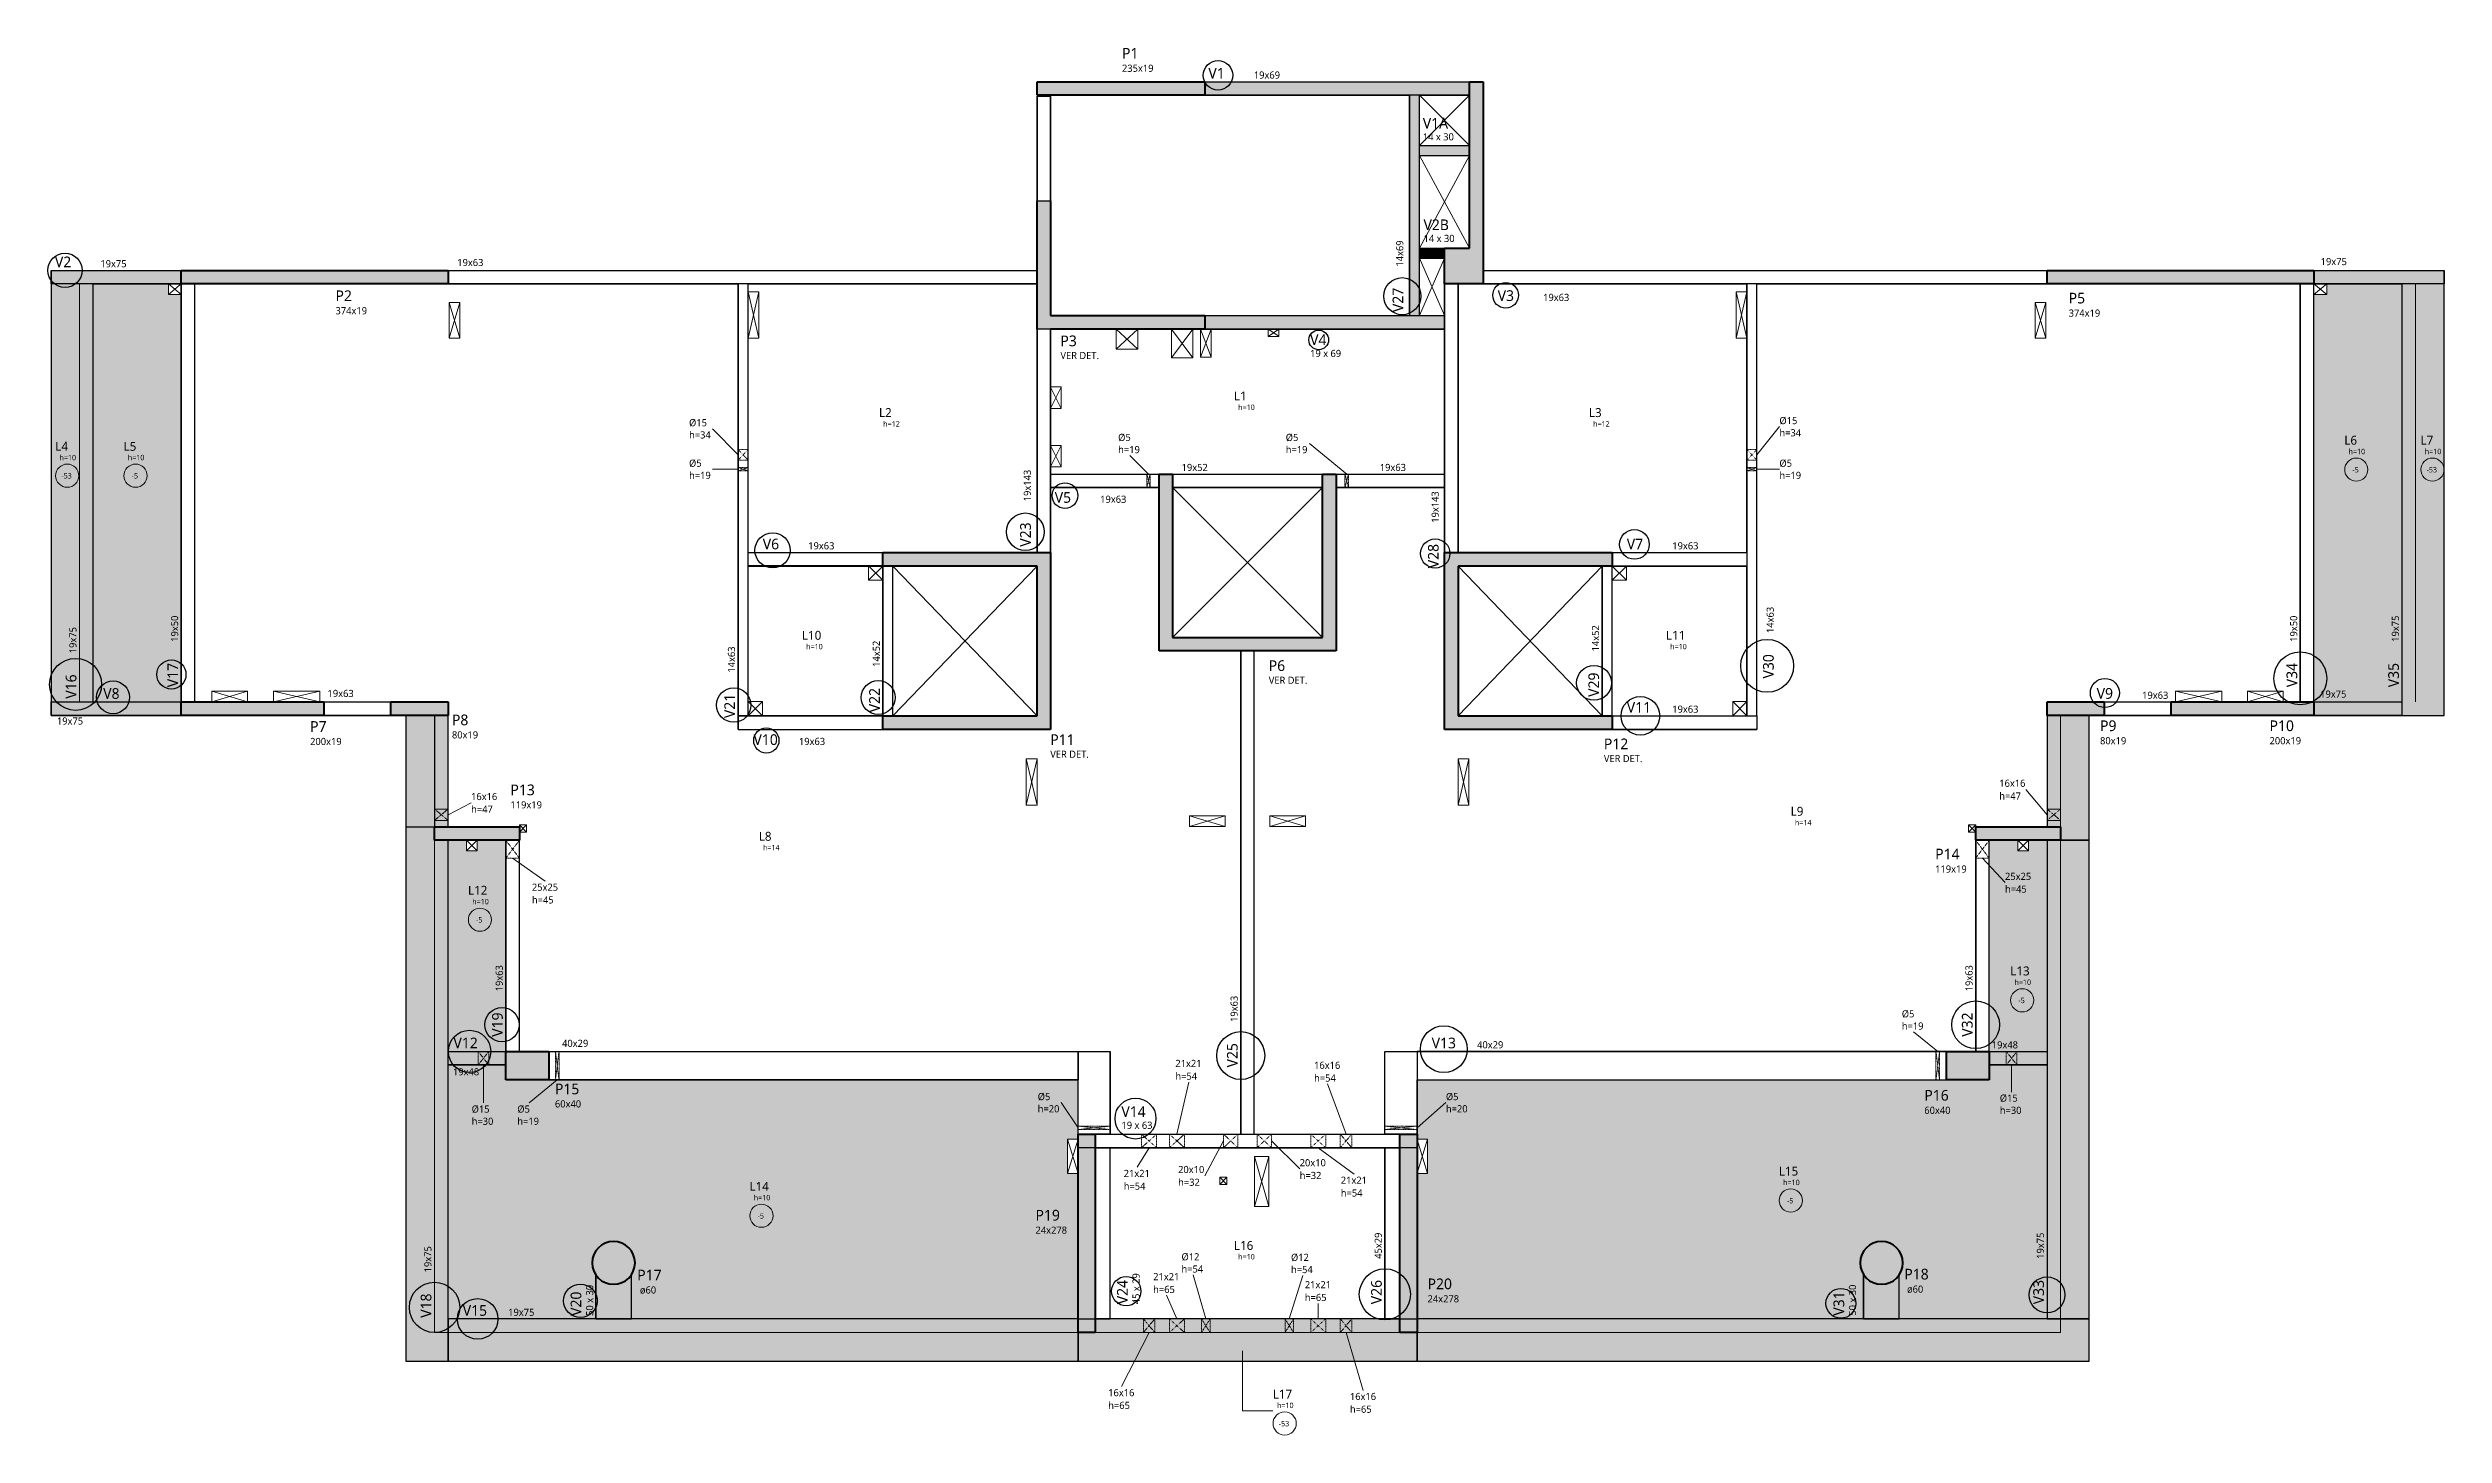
# Model space of a CAD drawing. Extents: x -20676 to 4767, y -817 to 14270.
# Drawn here: x -19219 to -15861, y 12325 to 14270 of the extents above; entities that cross this region are included whole.
import ezdxf

# ---------------------------------------------------------------- set-up
doc = ezdxf.new("R2010")
doc.units = 0
doc.linetypes.add('Traço', pattern=[0.635, 0.3175, -0.3175])
doc.layers.get('0').update_dxf_attribs({"lineweight": 13})
doc.layers.add('A-DETL', color=7, linetype='Continuous', lineweight=18, true_color=0x00a600)
for name, color, linetype, lineweight in [('A-FLOR', 7, 'Continuous', 18), ('A-FLOR-IDEN', 7, 'Continuous', 9), ('A-GENM', 7, 'Continuous', 18), ('A-GENM-HDLN', 7, 'Traço', 18), ('A-GENM-IDEN', 7, 'Continuous', 9), ('S-BEAM', 7, 'Continuous', 18), ('S-BEAM-IDEN', 7, 'Continuous', 9), ('S-COLS', 7, 'Continuous', 18), ('S-COLS-HDLN', 7, 'Traço', 18), ('S-COLS-IDEN', 7, 'Continuous', 9)]:
    doc.layers.add(name, color=color, linetype=linetype, lineweight=lineweight)
doc.layers.add('Painéis', color=200, linetype='Continuous')
doc.styles.add('Gadugi', font='gadugi.ttf', dxfattribs={"height": 15})
doc.styles.add('Gadugi_1', font='gadugi.ttf', dxfattribs={"height": 10})
doc.styles.add('Gadugi_2', font='gadugi.ttf', dxfattribs={"height": 22.5})
doc.styles.add('Gadugi_3', font='gadugi.ttf', dxfattribs={"height": 0.2})
doc.styles.add('Gadugi_4', font='gadugi.ttf', dxfattribs={"height": 12.5})

msp = doc.modelspace()

# ---------------------------------------------------------------- texts
at = {"layer": 'A-FLOR-IDEN', "attachment_point": 1}
for s, insert, char_height, width, style in [('L1', (-17556.94, 13788.44), 12.5, 21.6456, 'Gadugi_4'), ('h=10', (-17551.04, 13770.16), 7.5, 29.6624, 'Gadugi_3'), ('L2', (-18054.44, 13765.19), 12.5, 21.6456, 'Gadugi_4'), ('h=12', (-18048.54, 13746.91), 7.5, 29.6624, 'Gadugi_3'), ('L3', (-17059.44, 13765.19), 12.5, 21.6456, 'Gadugi_4'), ('h=12', (-17053.54, 13746.91), 7.5, 29.6624, 'Gadugi_3'), ('L4', (-19208.94, 13717.94), 12.5, 21.6456, 'Gadugi_4'), ('L5', (-19113.19, 13717.94), 12.5, 21.6456, 'Gadugi_4'), ('L6', (-16000.69, 13726.44), 12.5, 21.6456, 'Gadugi_4'), ('h=10', (-15994.79, 13708.16), 7.5, 29.6624, 'Gadugi_3'), ('L7', (-15893.94, 13726.44), 12.5, 21.6456, 'Gadugi_4'), ('h=10', (-15888.04, 13708.16), 7.5, 29.6624, 'Gadugi_3'), ('h=10', (-19203.04, 13699.66), 7.5, 29.6624, 'Gadugi_3'), ('-53', (-19200.45, 13674.09), 7.5, 18.8397, 'Gadugi_3'), ('h=10', (-19107.29, 13699.66), 7.5, 29.6624, 'Gadugi_3'), ('-5', (-19101.88, 13674.09), 7.5, 12.0253, 'Gadugi_3'), ('-5', (-15989.38, 13682.59), 7.5, 12.0253, 'Gadugi_3'), ('-53', (-15885.45, 13682.59), 7.5, 18.8397, 'Gadugi_3'), ('L10', (-18162.44, 13452.94), 12.5, 33.27, 'Gadugi_4'), ('h=10', (-18156.54, 13434.66), 7.5, 29.6624, 'Gadugi_3'), ('L11', (-16951.44, 13452.94), 12.5, 33.27, 'Gadugi_4'), ('h=10', (-16945.54, 13434.66), 7.5, 29.6624, 'Gadugi_3'), ('L9', (-16776.66, 13206.26), 12.5, 21.6456, 'Gadugi_4'), ('L8', (-18222.95, 13171.17), 12.5, 21.6456, 'Gadugi_4'), ('h=14', (-16770.76, 13187.97), 7.5, 29.6624, 'Gadugi_3'), ('h=14', (-18217.06, 13152.88), 7.5, 29.6624, 'Gadugi_3'), ('L12', (-18630.44, 13095.46), 12.5, 33.27, 'Gadugi_4'), ('h=10', (-18624.55, 13077.17), 7.5, 29.6624, 'Gadugi_3'), ('-5', (-18619.13, 13051.61), 7.5, 12.0253, 'Gadugi_3'), ('L13', (-16468.88, 12982.43), 12.5, 33.27, 'Gadugi_4'), ('h=10', (-16462.99, 12964.14), 7.5, 29.6624, 'Gadugi_3'), ('-5', (-16457.57, 12938.58), 7.5, 12.0253, 'Gadugi_3'), ('L15', (-16793.24, 12701.79), 12.5, 33.27, 'Gadugi_4'), ('L14', (-18235.94, 12680.44), 12.5, 33.27, 'Gadugi_4'), ('h=10', (-18230.04, 12662.16), 7.5, 29.6624, 'Gadugi_3'), ('h=10', (-16787.34, 12683.5), 7.5, 29.6624, 'Gadugi_3'), ('-5', (-18224.63, 12636.59), 7.5, 12.0253, 'Gadugi_3'), ('-5', (-16781.93, 12657.94), 7.5, 12.0253, 'Gadugi_3'), ('L16', (-17556.94, 12597.53), 12.5, 33.27, 'Gadugi_4'), ('h=10', (-17551.04, 12579.24), 7.5, 29.6624, 'Gadugi_3'), ('L17', (-17502.61, 12389.2), 12.5, 33.27, 'Gadugi_4'), ('h=10', (-17496.72, 12370.91), 7.5, 29.6624, 'Gadugi_3'), ('-53', (-17494.13, 12345.34), 7.5, 18.8397, 'Gadugi_3')]:
    msp.add_mtext(s, dxfattribs=dict(at, insert=insert, char_height=char_height, width=width, style=style))
at = {"layer": 'A-GENM-IDEN', "char_height": 10, "attachment_point": 1, "style": 'Gadugi_1'}
for s, insert, width in [('Ø15', (-18320.68, 13749.78), 31.2658), ('Ø15', (-16792.49, 13752.73), 31.2658), ('h=34', (-16792.49, 13735.65), 39.6835), ('h=34', (-18320.68, 13732.7), 39.6835), ('Ø5', (-17719.24, 13729.15), 22.0464), ('h=19', (-17719.24, 13712.08), 39.6835), ('Ø5', (-17484.37, 13729.15), 22.0464), ('h=19', (-17484.37, 13712.08), 39.6835), ('Ø5', (-18320.68, 13693), 22.0464), ('h=19', (-18320.68, 13675.92), 39.6835), ('Ø5', (-16792.49, 13693), 22.0464), ('h=19', (-16792.49, 13675.92), 39.6835), ('16x16', (-16484.36, 13244.34), 44.8945), ('h=47', (-18626.17, 13207.88), 39.6835), ('16x16', (-18626.17, 13225.74), 44.8945), ('h=47', (-16484.36, 13226.48), 39.6835), ('25x25', (-18540.9, 13098.62), 44.8945), ('25x25', (-16476.3, 13113.81), 44.8945), ('h=45', (-18540.9, 13080.76), 39.6835), ('h=45', (-16476.3, 13095.95), 39.6835), ('Ø5', (-16620.94, 12921.06), 22.0464), ('h=19', (-16620.94, 12903.98), 39.6835), ('21x21', (-17639.06, 12851.54), 44.8945), ('h=54', (-17639.06, 12833.68), 39.6835), ('h=54', (-17444.63, 12831.09), 39.6835), ('16x16', (-17444.63, 12848.95), 44.8945), ('Ø5', (-17832.01, 12805.03), 22.0464), ('Ø5', (-17259.89, 12805.03), 22.0464), ('Ø15', (-16483.57, 12802.91), 31.2658), ('Ø15', (-18625.35, 12787.59), 31.2658), ('h=30', (-18625.35, 12770.51), 39.6835), ('Ø5', (-18561.38, 12787.59), 22.0464), ('h=19', (-18561.38, 12770.51), 39.6835), ('h=20', (-17832.01, 12787.96), 39.6835), ('h=20', (-17259.89, 12787.96), 39.6835), ('h=30', (-16483.57, 12785.83), 39.6835), ('21x21', (-17711.47, 12697.33), 44.8945), ('20x10', (-17635.19, 12702.84), 44.8945), ('20x10', (-17464.84, 12712.33), 44.8945), ('h=32', (-17464.84, 12694.47), 39.6835), ('h=54', (-17711.47, 12679.48), 39.6835), ('h=32', (-17635.19, 12684.98), 39.6835), ('21x21', (-17407.23, 12687.76), 44.8945), ('h=54', (-17407.23, 12669.9), 39.6835), ('Ø12', (-17630.5, 12580.44), 31.2658), ('h=54', (-17630.5, 12563.37), 39.6835), ('Ø12', (-17477.01, 12579.66), 31.2658), ('h=54', (-17477.01, 12562.59), 39.6835), ('21x21', (-17670.19, 12552.58), 44.8945), ('h=65', (-17670.19, 12534.73), 39.6835), ('21x21', (-17457.61, 12541.32), 44.8945), ('h=65', (-17457.61, 12523.46), 39.6835), ('h=65', (-17733.18, 12372.12), 39.6835), ('16x16', (-17733.18, 12389.98), 44.8945), ('h=65', (-17394.43, 12366.76), 39.6835), ('16x16', (-17394.43, 12384.62), 44.8945)]:
    msp.add_mtext(s, dxfattribs=dict(at, insert=insert, width=width))
at = {"layer": 'S-BEAM-IDEN', "attachment_point": 1}
for s, insert, char_height, width, style in [('V1', (-17592.79, 14242.2), 15, 30.0633, 'Gadugi'), ('19x69', (-17529.09, 14237.17), 10, 44.8945, 'Gadugi_1'), ('V1A', (-17292.26, 14172.17), 15, 46.4979, 'Gadugi'), ('14 x 30', (-17292.21, 14150.54), 10, 54.5147, 'Gadugi_1'), ('V2B', (-17291.26, 14029.78), 15, 44.8945, 'Gadugi'), ('14 x 30', (-17291.21, 14008.15), 10, 54.5147, 'Gadugi_1'), ('V2', (-19209.46, 13977.7), 15, 30.0633, 'Gadugi'), ('19x75', (-19145.76, 13972.67), 10, 44.8945, 'Gadugi_1'), ('19x63', (-18645.58, 13974.37), 10, 44.8945, 'Gadugi_1'), ('19x75', (-16033.89, 13975.64), 10, 44.8945, 'Gadugi_1'), ('V3', (-17187.35, 13930.47), 15, 30.0633, 'Gadugi'), ('19x63', (-17123.65, 13925.44), 10, 44.8945, 'Gadugi_1'), ('V4', (-17450.24, 13868.48), 15, 30.0633, 'Gadugi'), ('19 x 69', (-17450.19, 13846.84), 10, 54.5147, 'Gadugi_1'), ('19x52', (-17630.35, 13687.04), 10, 44.8945, 'Gadugi_1'), ('19x63', (-17352.58, 13687.04), 10, 44.8945, 'Gadugi_1'), ('V5', (-17808.16, 13647.47), 15, 30.0633, 'Gadugi'), ('19x63', (-17744.46, 13642.44), 10, 44.8945, 'Gadugi_1'), ('V6', (-18217.35, 13582.2), 15, 30.0633, 'Gadugi'), ('19x63', (-18153.65, 13577.17), 10, 44.8945, 'Gadugi_1'), ('V7', (-17006.35, 13582.2), 15, 30.0633, 'Gadugi'), ('19x63', (-16942.65, 13577.17), 10, 44.8945, 'Gadugi_1'), ('V8', (-19141.77, 13372.62), 15, 30.0633, 'Gadugi'), ('19x63', (-18827.36, 13370.23), 10, 44.8945, 'Gadugi_1'), ('V9', (-16347.8, 13372.7), 15, 30.0633, 'Gadugi'), ('19x63', (-16284.09, 13367.67), 10, 44.8945, 'Gadugi_1'), ('19x75', (-16034.56, 13369.32), 10, 44.8945, 'Gadugi_1'), ('V11', (-17006.35, 13353.2), 15, 44.0928, 'Gadugi'), ('19x63', (-16942.65, 13348.17), 10, 44.8945, 'Gadugi_1'), ('19x75', (-19206.62, 13331.59), 10, 44.8945, 'Gadugi_1'), ('V10', (-18230.36, 13308), 15, 44.0928, 'Gadugi'), ('19x63', (-18166.66, 13302.97), 10, 44.8945, 'Gadugi_1'), ('V12', (-18650.84, 12882.7), 15, 44.0928, 'Gadugi'), ('40x29', (-18498.64, 12879.72), 10, 44.8945, 'Gadugi_1'), ('V13', (-17279.85, 12882.7), 15, 44.0928, 'Gadugi'), ('40x29', (-17216.15, 12877.67), 10, 44.8945, 'Gadugi_1'), ('19x48', (-16494.79, 12877.54), 10, 44.8945, 'Gadugi_1'), ('19x48', (-18651.54, 12839.79), 10, 44.8945, 'Gadugi_1'), ('V14', (-17714.68, 12786.45), 15, 44.0928, 'Gadugi'), ('19 x 63', (-17714.63, 12764.82), 10, 54.5147, 'Gadugi_1'), ('V15', (-18637.85, 12507.7), 15, 44.0928, 'Gadugi'), ('19x75', (-18574.15, 12502.67), 10, 44.8945, 'Gadugi_1')]:
    msp.add_mtext(s, dxfattribs=dict(at, insert=insert, char_height=char_height, width=width, style=style))
at = {"layer": 'S-BEAM-IDEN', "attachment_point": 1, "rotation": 90}
for s, insert, char_height, width, style in [('14x69', (-17329.62, 13963.6), 10, 44.8945, 'Gadugi_1'), ('V27', (-17334.64, 13899.89), 15, 44.0928, 'Gadugi'), ('19x143', (-17851.61, 13634.63), 10, 54.1139, 'Gadugi_1'), ('19x143', (-17279.99, 13604.46), 10, 54.1139, 'Gadugi_1'), ('V23', (-17856.64, 13570.93), 15, 44.0928, 'Gadugi'), ('V28', (-17285.02, 13540.76), 15, 44.0928, 'Gadugi'), ('19x50', (-19046.73, 13437.62), 10, 44.8945, 'Gadugi_1'), ('14x63', (-16810.38, 13449.88), 10, 44.8945, 'Gadugi_1'), ('19x50', (-16076.73, 13437.62), 10, 44.8945, 'Gadugi_1'), ('19x75', (-15934.23, 13437.62), 10, 44.8945, 'Gadugi_1'), ('19x75', (-19189.23, 13421.56), 10, 44.8945, 'Gadugi_1'), ('14x52', (-18063.23, 13402.49), 10, 44.8945, 'Gadugi_1'), ('14x52', (-17055.23, 13424.16), 10, 44.8945, 'Gadugi_1'), ('V17', (-19051.76, 13373.92), 15, 44.0928, 'Gadugi'), ('14x63', (-18266.23, 13394.35), 10, 44.8945, 'Gadugi_1'), ('V30', (-16815.41, 13386.18), 15, 44.0928, 'Gadugi'), ('V34', (-16081.76, 13373.92), 15, 44.0928, 'Gadugi'), ('V35', (-15939.26, 13373.92), 15, 44.0928, 'Gadugi'), ('V16', (-19194.26, 13357.86), 15, 44.0928, 'Gadugi'), ('V22', (-18068.26, 13338.79), 15, 44.0928, 'Gadugi'), ('V29', (-17060.26, 13360.45), 15, 44.0928, 'Gadugi'), ('V21', (-18271.26, 13330.65), 15, 44.0928, 'Gadugi'), ('19x63', (-18591.73, 12947.62), 10, 44.8945, 'Gadugi_1'), ('19x63', (-16531.73, 12947.62), 10, 44.8945, 'Gadugi_1'), ('19x63', (-17561.73, 12904.67), 10, 44.8945, 'Gadugi_1'), ('V19', (-18596.76, 12883.92), 15, 44.0928, 'Gadugi'), ('V32', (-16536.76, 12883.92), 15, 44.0928, 'Gadugi'), ('V25', (-17566.76, 12840.96), 15, 44.0928, 'Gadugi'), ('45x29', (-17359.73, 12572.62), 10, 44.8945, 'Gadugi_1'), ('19x75', (-16431.73, 12572.62), 10, 44.8945, 'Gadugi_1'), ('19x75', (-18691.73, 12553.62), 10, 44.8945, 'Gadugi_1'), ('50 x 30', (-18465.03, 12492.61), 10, 54.5147, 'Gadugi_1'), ('V24', (-17720.83, 12508.9), 15, 44.0928, 'Gadugi'), ('45 x 29', (-17699.19, 12508.94), 10, 54.5147, 'Gadugi_1'), ('V26', (-17364.76, 12508.92), 15, 44.0928, 'Gadugi'), ('50 x 30', (-16695.07, 12492.97), 10, 54.5147, 'Gadugi_1'), ('V33', (-16436.76, 12508.92), 15, 44.0928, 'Gadugi'), ('V18', (-18696.76, 12489.92), 15, 44.0928, 'Gadugi'), ('V20', (-18486.67, 12492.56), 15, 44.0928, 'Gadugi'), ('V31', (-16716.7, 12492.92), 15, 44.0928, 'Gadugi')]:
    msp.add_mtext(s, dxfattribs=dict(at, insert=insert, char_height=char_height, width=width, style=style))
at = {"layer": 'S-COLS-IDEN', "attachment_point": 1}
for s, insert, char_height, width, style in [('235x19', (-17713.88, 14246.71), 10, 54.1139, 'Gadugi_1'), ('P1', (-17713.88, 14270.2), 15, 28.4599, 'Gadugi'), ('374x19', (-18816.19, 13906.79), 10, 54.1139, 'Gadugi_1'), ('P2', (-18816.19, 13930.28), 15, 28.4599, 'Gadugi'), ('374x19', (-16387.03, 13903.46), 10, 54.1139, 'Gadugi_1'), ('P5', (-16387.03, 13926.95), 15, 28.4599, 'Gadugi'), ('P3', (-17800.16, 13867.02), 15, 28.4599, 'Gadugi'), ('P6', (-17508.17, 13411.72), 15, 28.4599, 'Gadugi'), ('P8', (-18652.97, 13335.62), 15, 28.4599, 'Gadugi'), ('200x19', (-18851.73, 13302.89), 10, 54.1139, 'Gadugi_1'), ('P7', (-18851.73, 13326.38), 15, 28.4599, 'Gadugi'), ('80x19', (-18652.97, 13312.13), 10, 44.8945, 'Gadugi_1'), ('P11', (-17814.39, 13307.99), 15, 42.4894, 'Gadugi'), ('P12', (-17038.51, 13302.02), 15, 42.4894, 'Gadugi'), ('80x19', (-16343.08, 13303.96), 10, 44.8945, 'Gadugi_1'), ('P9', (-16343.08, 13327.45), 15, 28.4599, 'Gadugi'), ('200x19', (-16105.52, 13303.96), 10, 54.1139, 'Gadugi_1'), ('P10', (-16105.52, 13327.45), 15, 42.4894, 'Gadugi'), ('P13', (-18570.97, 13237.55), 15, 42.4894, 'Gadugi'), ('119x19', (-18570.97, 13214.06), 10, 54.1139, 'Gadugi_1'), ('P14', (-16574.18, 13147.56), 15, 42.4894, 'Gadugi'), ('119x19', (-16574.18, 13124.07), 10, 54.1139, 'Gadugi_1'), ('P15', (-18508.64, 12818.27), 15, 42.4894, 'Gadugi'), ('P16', (-16589.37, 12809.32), 15, 42.4894, 'Gadugi'), ('60x40', (-18508.64, 12794.78), 10, 44.8945, 'Gadugi_1'), ('60x40', (-16589.37, 12785.83), 10, 44.8945, 'Gadugi_1'), ('P19', (-17835.09, 12641.27), 15, 42.4894, 'Gadugi'), ('24x278', (-17835.09, 12617.78), 10, 54.1139, 'Gadugi_1'), ('P17', (-18393.33, 12557.44), 15, 42.4894, 'Gadugi'), ('ø60', (-18389.57, 12533.95), 10, 28.4599, 'Gadugi_1'), ('P20', (-17285.6, 12545.02), 15, 42.4894, 'Gadugi'), ('P18', (-16617.42, 12558.62), 15, 42.4894, 'Gadugi'), ('ø60', (-16613.66, 12535.13), 10, 28.4599, 'Gadugi_1'), ('24x278', (-17285.6, 12521.53), 10, 54.1139, 'Gadugi_1')]:
    msp.add_mtext(s, dxfattribs=dict(at, insert=insert, char_height=char_height, width=width, style=style))

# ---------------------------------------------------------------- blocks, each defined once
blk = doc.blocks.new('PED_FURO_RETANGULAR_R04_2020 _INSTÂNCIA_ - FURO RET-3754116-PL200 - FORMA DO DUPLEX INFERIOR')
at = {"layer": 'A-GENM-HDLN'}
for p, q in [((-8, 9.5), (8, -9.5)), ((-8, -9.5), (8, 9.5)), ((-8, -9.5), (-8, 9.5)), ((-8, 9.5), (8, 9.5)), ((8, 9.5), (8, -9.5)), ((8, -9.5), (-8, -9.5))]:
    blk.add_line(p, q, dxfattribs=at)
blk = doc.blocks.new('PED_FURO_RETANGULAR_R04_2020 _INSTÂNCIA_ - FURO RET-3755454-PL200 - FORMA DO DUPLEX INFERIOR')
at = {"layer": 'A-GENM-HDLN'}
for p, q in [((-12.5, 9.5), (12.5, -9.5)), ((-12.5, -9.5), (12.5, 9.5)), ((-12.5, -9.5), (-12.5, 9.5))]:
    blk.add_line(p, q, dxfattribs=at)
blk = doc.blocks.new('PED_FURO_RETANGULAR_R04_2020 _INSTÂNCIA_ - FURO RET-V1-PL200 - FORMA DO DUPLEX INFERIOR')
at = {"layer": 'A-GENM-HDLN'}
for p, q in [((-12.5, 9.5), (12.5, -9.5)), ((-12.5, -9.5), (12.5, 9.5)), ((-12.5, -9.5), (-12.5, 9.5)), ((12.5, 9.5), (12.5, -9.5))]:
    blk.add_line(p, q, dxfattribs=at)
blk = doc.blocks.new('PED_FURO_RETANGULAR_R04_2020 _INSTÂNCIA_ - FURO RET-4010708-PL200 - FORMA DO DUPLEX INFERIOR')
at = {"layer": 'A-GENM-HDLN'}
for p, q in [((-10.5, 9.5), (10.5, -9.5)), ((-10.5, -9.5), (10.5, 9.5)), ((-10.5, -9.5), (-10.5, 9.5)), ((10.5, 9.5), (10.5, -9.5))]:
    blk.add_line(p, q, dxfattribs=at)
blk = doc.blocks.new('PED_FURO_CIRCULAR_R04_2020 _INSTÂNCIA_ - FURO CIRC-3757155-PL200 - FORMA DO DUPLEX INFERIOR')
at = {"layer": 'A-GENM', "color": 8, "true_color": 0x808080}
blk.add_line((7.5, -9.5), (-7.5, -9.5), dxfattribs=at)
at = {"layer": 'A-GENM-HDLN'}
for p, q in [((7.5, -9.5), (-7.5, 9.5)), ((-7.5, -9.5), (7.5, 9.5)), ((-7.5, -9.5), (-7.5, 9.5)), ((-7.5, 9.5), (7.5, 9.5)), ((7.5, 9.5), (7.5, -9.5))]:
    blk.add_line(p, q, dxfattribs=at)
blk = doc.blocks.new('PED_FURO_CIRCULAR_R04_2020 _INSTÂNCIA_ - FURO CIRC-V2-PL200 - FORMA DO DUPLEX INFERIOR')
at = {"layer": 'A-GENM-HDLN'}
for p, q in [((7.5, -9.5), (-7.5, 9.5)), ((-7.5, -9.5), (7.5, 9.5)), ((-7.5, -9.5), (-7.5, 9.5)), ((7.5, 9.5), (7.5, -9.5))]:
    blk.add_line(p, q, dxfattribs=at)
blk = doc.blocks.new('PED_FURO_CIRCULAR_R04_2020 _INSTÂNCIA_ - FURO CIRC-3758312-PL200 - FORMA DO DUPLEX INFERIOR')
at = {"layer": 'A-GENM-HDLN'}
for p, q in [((7.5, -7), (-7.5, 7)), ((-7.5, -7), (7.5, 7)), ((-7.5, -7), (-7.5, 7)), ((7.5, 7), (7.5, -7))]:
    blk.add_line(p, q, dxfattribs=at)
blk = doc.blocks.new('PED_FURO_RETANGULAR_R04_2020 _INSTÂNCIA_ - FURO RET-3656268-PL200 - FORMA DO DUPLEX INFERIOR')
at = {"layer": 'A-GENM-HDLN'}
for p, q in [((-10, 9.5), (10, -9.5)), ((-10, -9.5), (10, 9.5)), ((-10, -9.5), (-10, 9.5)), ((10, 9.5), (10, -9.5))]:
    blk.add_line(p, q, dxfattribs=at)
blk = doc.blocks.new('PED_FURO_CIRCULAR_R04_2020 _INSTÂNCIA_ - FURO CIRC-3758922-PL200 - FORMA DO DUPLEX INFERIOR')
at = {"layer": 'A-GENM-HDLN'}
for p, q in [((2.5, -22.5), (-2.5, 22.5)), ((-2.5, -22.5), (2.5, 22.5)), ((-2.5, -22.5), (-2.5, 22.5)), ((2.5, 22.5), (2.5, -22.5))]:
    blk.add_line(p, q, dxfattribs=at)
blk = doc.blocks.new('PED_FURO_CIRCULAR_R04_2020 _INSTÂNCIA_ - FURO CIRC-3759319-PL200 - FORMA DO DUPLEX INFERIOR')
at = {"layer": 'A-GENM-HDLN'}
for p, q in [((2.5, -20), (-2.5, 20)), ((-2.5, -20), (2.5, 20)), ((-2.5, -20), (-2.5, 20)), ((2.5, 20), (2.5, -20))]:
    blk.add_line(p, q, dxfattribs=at)
blk = doc.blocks.new('PED_FURO_CIRCULAR_R04_2020 _INSTÂNCIA_ - FURO CIRC-3747796-PL200 - FORMA DO DUPLEX INFERIOR')
at = {"layer": 'A-GENM-HDLN'}
for p, q in [((2.5, -7), (-2.5, 7)), ((-2.5, -7), (2.5, 7)), ((-2.5, -7), (-2.5, 7)), ((2.5, 7), (2.5, -7))]:
    blk.add_line(p, q, dxfattribs=at)
blk = doc.blocks.new('PED_FURO_CIRCULAR_R04_2020 _INSTÂNCIA_ - FURO CIRC-3742523-PL200 - FORMA DO DUPLEX INFERIOR')
at = {"layer": 'A-GENM-HDLN'}
for p, q in [((2.5, -9.5), (-2.5, 9.5)), ((-2.5, -9.5), (2.5, 9.5)), ((-2.5, -9.5), (-2.5, 9.5)), ((2.5, 9.5), (2.5, -9.5))]:
    blk.add_line(p, q, dxfattribs=at)
blk = doc.blocks.new('PED_FURO_CIRCULAR_R04_2020 _INSTÂNCIA_ - FURO CIRC-3774465-PL200 - FORMA DO DUPLEX INFERIOR')
at = {"layer": 'A-GENM-HDLN'}
for p, q in [((6, -9.5), (-6, 9.5)), ((-6, -9.5), (6, 9.5)), ((-6, -9.5), (-6, 9.5)), ((-6, 9.5), (6, 9.5)), ((6, 9.5), (6, -9.5)), ((6, -9.5), (-6, -9.5))]:
    blk.add_line(p, q, dxfattribs=at)
blk = doc.blocks.new('PED_FURO_RETANGULAR_R04_2020 _INSTÂNCIA_ - FURO RET-4011217-PL200 - FORMA DO DUPLEX INFERIOR')
at = {"layer": 'A-GENM-HDLN'}
for p, q in [((-8, 9.5), (8, -9.5)), ((-8, -9.5), (8, 9.5)), ((-8, -9.5), (-8, 9.5)), ((-8, 9.5), (8, 9.5)), ((8, 9.5), (8, -9.5)), ((8, -9.5), (-8, -9.5))]:
    blk.add_line(p, q, dxfattribs=at)
blk = doc.blocks.new('PED_FURO_RETANGULAR_R04_2020 _INSTÂNCIA_ - FURO RET-4011144-PL200 - FORMA DO DUPLEX INFERIOR')
at = {"layer": 'A-GENM-HDLN'}
for p, q in [((-10.5, 9.5), (10.5, -9.5)), ((-10.5, -9.5), (10.5, 9.5)), ((-10.5, -9.5), (-10.5, 9.5)), ((-10.5, 9.5), (10.5, 9.5)), ((10.5, 9.5), (10.5, -9.5)), ((10.5, -9.5), (-10.5, -9.5))]:
    blk.add_line(p, q, dxfattribs=at)
blk = doc.blocks.new('PED_FURO_RETANGULAR_R04_2020 _INSTÂNCIA_ - FURO RET-V3-PL200 - FORMA DO DUPLEX INFERIOR')
at = {"layer": 'A-GENM-HDLN'}
for p, q in [((-10.5, 9.5), (10.5, -9.5)), ((-10.5, -9.5), (10.5, 9.5)), ((-10.5, -9.5), (-10.5, 9.5)), ((10.5, 9.5), (10.5, -9.5)), ((10.5, -9.5), (-10.5, -9.5))]:
    blk.add_line(p, q, dxfattribs=at)
blk = doc.blocks.new('PED_FURO_RETANGULAR_R04_2020 _INSTÂNCIA_ - FURO RET-4011024-PL200 - FORMA DO DUPLEX INFERIOR')
at = {"layer": 'A-GENM-HDLN'}
for p, q in [((-8, 9.5), (8, -9.5)), ((-8, -9.5), (8, 9.5)), ((-8, -9.5), (-8, 9.5)), ((8, 9.5), (8, -9.5))]:
    blk.add_line(p, q, dxfattribs=at)
blk = doc.blocks.new('PED_FURO_RETANGULAR_R04_2020 _INSTÂNCIA_ - FURO RET-4054831-PL200 - FORMA DO DUPLEX INFERIOR')
at = {"layer": 'A-GENM-HDLN'}
for p, q in [((-10.5, -9.5), (10.5, 9.5)), ((-10.5, 9.5), (10.5, -9.5)), ((-10.5, 9.5), (-10.5, -9.5)), ((10.5, -9.5), (10.5, 9.5))]:
    blk.add_line(p, q, dxfattribs=at)
blk = doc.blocks.new('PED_TAG_PILAR_R03 - PILAR VER DET_-2523782-PL200 - FORMA DO DUPLEX INFERIOR')
at = {"layer": 'S-COLS-IDEN', "insert": (0.115, -0.625), "char_height": 0.2, "width": 1.37089, "attachment_point": 1, "style": 'Gadugi_2'}
blk.add_mtext('VER DET.', dxfattribs=at)
blk = doc.blocks.new('PED_TAG_LAJE_R01 - TÍTULO_ESPESSURA_REBAIXO-2413107-PL200 - FORMA DO DUPLEX INFERIOR')
at = {"layer": 'A-FLOR-IDEN'}
blk.add_circle((-0.046, -0.667), 0.325, dxfattribs=at)

# ---------------------------------------------------------------- hatches: boundary and pattern name
at = {"layer": 'A-DETL', "linetype": 'Continuous', "true_color": 0xccffcc}
for points in [[(-19155.91, 13353.35), (-19155.91, 13939.35), (-19174.91, 13939.35), (-19174.91, 13353.35)], [(-15900.91, 13353.35), (-15900.91, 13939.35), (-15919.91, 13939.35), (-15919.91, 13353.35)], [(-18658.41, 13178.35), (-18658.41, 13334.35), (-18677.41, 13334.35), (-18677.41, 13178.35)], [(-16398.41, 13178.35), (-16398.41, 13334.35), (-16417.41, 13334.35), (-16417.41, 13178.35)], [(-18677.41, 12469.35), (-18658.41, 12469.35), (-18658.41, 13159.35), (-18677.41, 13159.35), (-18677.41, 12816.05)], [(-16417.41, 12488.35), (-16398.41, 12488.35), (-16398.41, 13159.35), (-16417.41, 13159.35), (-16417.41, 12554.76)], [(-18404.35, 12469.35), (-17775.41, 12469.35), (-17775.41, 12488.35), (-18658.41, 12488.35), (-18658.41, 12469.35), (-18588.63, 12469.35)], [(-17324.41, 12469.35), (-17324.41, 12488.35), (-17751.41, 12488.35), (-17751.41, 12469.35), (-17482.97, 12469.35)], [(-16398.41, 12469.35), (-16398.41, 12488.35), (-17300.41, 12488.35), (-17300.41, 12469.35), (-16561.59, 12469.35)]]:
    msp.add_hatch(color=254, dxfattribs=at).paths.add_polyline_path(points, flags=0)
at = {"layer": 'A-FLOR', "lineweight": 18, "true_color": 0xe6b8b7, "transparency": 33554495}
for points in [[(-19174.91, 13353.35), (-19174.91, 13939.35), (-19214.91, 13939.35), (-19214.91, 13353.35)], [(-15860.91, 13353.35), (-15860.91, 13939.35), (-15900.91, 13939.35), (-15900.91, 13353.35)], [(-17482.97, 12429.35), (-16358.41, 12429.35), (-16358.41, 13334.35), (-16398.41, 13334.35), (-16398.41, 12469.35), (-18677.41, 12469.35), (-18677.41, 13334.35), (-18717.41, 13334.35), (-18717.41, 12429.35), (-17751.41, 12429.35)]]:
    msp.add_hatch(color=9, dxfattribs=at).paths.add_polyline_path(points, flags=0)
at = {"layer": 'A-FLOR', "lineweight": 18, "true_color": 0xd9d9d9, "transparency": 33554495}
for points in [[(-19032.41, 13353.35), (-19032.41, 13924.41), (-19050.41, 13924.41), (-19050.41, 13939.35), (-19155.91, 13939.35), (-19155.91, 13353.35)], [(-16043.41, 13353.35), (-15919.91, 13353.35), (-15919.91, 13939.35), (-16025.41, 13939.35), (-16025.41, 13924.41), (-16043.41, 13924.41), (-16043.41, 13353.35)], [(-18658.41, 12863.35), (-18577.41, 12863.35), (-18577.41, 13159.35), (-18617.47, 13159.35), (-18617.47, 13144.42), (-18632.47, 13144.42), (-18632.47, 13159.35), (-18658.41, 13159.35), (-18658.41, 13077.34)], [(-16498.41, 12863.35), (-16417.41, 12863.35), (-16417.41, 13159.35), (-16443.36, 13159.35), (-16443.36, 13144.42), (-16458.36, 13144.42), (-16458.36, 13159.35), (-16498.41, 13159.33), (-16498.41, 12946.69)], [(-18658.41, 12488.35), (-18451.41, 12488.35), (-18451.41, 12550.29), (-18454.13, 12555.37), (-18455.84, 12561), (-18456.41, 12566.85), (-18455.84, 12572.71), (-18454.13, 12578.33), (-18451.36, 12583.52), (-18447.63, 12588.07), (-18443.08, 12591.8), (-18437.89, 12594.57), (-18432.27, 12596.28), (-18426.41, 12596.85), (-18420.56, 12596.28), (-18414.93, 12594.57), (-18409.75, 12591.8), (-18405.2, 12588.07), (-18401.47, 12583.52), (-18398.7, 12578.33), (-18396.99, 12572.71), (-18396.41, 12566.85), (-18396.99, 12561), (-18398.7, 12555.37), (-18401.41, 12550.19), (-18401.41, 12488.35), (-17775.41, 12488.35), (-17775.41, 12692.4), (-17790.41, 12692.4), (-17790.41, 12740.4), (-17775.41, 12740.4), (-17775.41, 12823.35), (-18577.41, 12823.35), (-18577.41, 12844.35), (-18658.41, 12844.35), (-18658.41, 12816.05)], [(-17300.41, 12488.35), (-16674.41, 12488.35), (-16674.41, 12550.29), (-16677.13, 12555.37), (-16678.84, 12561), (-16679.41, 12566.85), (-16678.84, 12572.71), (-16677.13, 12578.33), (-16674.36, 12583.52), (-16670.63, 12588.07), (-16666.08, 12591.8), (-16660.89, 12594.57), (-16655.27, 12596.28), (-16649.41, 12596.85), (-16643.56, 12596.28), (-16637.93, 12594.57), (-16632.75, 12591.8), (-16628.2, 12588.07), (-16624.47, 12583.52), (-16621.7, 12578.33), (-16619.99, 12572.71), (-16619.41, 12566.85), (-16619.99, 12561), (-16621.7, 12555.37), (-16624.41, 12550.19), (-16624.41, 12488.35), (-16417.41, 12488.35), (-16417.41, 12844.35), (-16498.41, 12844.35), (-16498.41, 12823.35), (-17300.41, 12823.35), (-17300.41, 12740.4), (-17285.5, 12740.4), (-17285.5, 12692.4), (-17300.41, 12692.4), (-17300.41, 12554.76)]]:
    msp.add_hatch(color=254, dxfattribs=at).paths.add_polyline_path(points, flags=0)
at = {"layer": 'S-BEAM', "true_color": 0xa7d7e1}
for points in [[(-17226.91, 14203.85), (-17226.91, 14222.85), (-17597.91, 14222.85), (-17597.91, 14203.85), (-17296.92, 14203.85)], [(-17296.92, 13894.85), (-17296.92, 14203.85), (-17310.92, 14203.85), (-17310.92, 13894.85)], [(-17276.31, 14119.35), (-17226.91, 14119.35), (-17226.91, 14133.35), (-17296.92, 14133.35), (-17296.92, 14119.35)], [(-17296.92, 13975.35), (-17261.91, 13975.35), (-17261.91, 13989.35), (-17296.92, 13989.35)], [(-17597.91, 13875.85), (-17261.91, 13875.85), (-17261.91, 13894.85), (-17597.91, 13894.85)]]:
    msp.add_hatch(color=9, dxfattribs=at).paths.add_polyline_path(points, flags=0)
at = {"layer": 'S-BEAM', "true_color": 0xccffcc}
for points in [[(-19032.41, 13939.35), (-19032.41, 13958.35), (-19214.91, 13958.35), (-19214.91, 13939.35), (-19155.91, 13939.35)], [(-15900.91, 13939.35), (-15860.91, 13939.35), (-15860.91, 13958.35), (-16043.41, 13958.35), (-16043.41, 13939.35), (-15919.91, 13939.35)], [(-19032.41, 13334.35), (-19032.41, 13353.35), (-19214.91, 13353.35), (-19214.91, 13334.35)], [(-15860.91, 13334.35), (-15860.91, 13353.35), (-16043.42, 13353.35), (-16043.42, 13334.35), (-16008.75, 13334.35)]]:
    msp.add_hatch(color=254, dxfattribs=at).paths.add_polyline_path(points, flags=0)
at = {"layer": 'S-BEAM', "true_color": 0xd9d9d9}
for points in [[(-18588.63, 12844.35), (-18577.41, 12844.35), (-18577.41, 12863.35), (-18658.41, 12863.35), (-18658.41, 12844.35)], [(-16498.41, 12844.35), (-16417.41, 12844.35), (-16417.41, 12863.35), (-16498.41, 12863.35)], [(-18441.13, 12488.35), (-18401.41, 12488.35), (-18401.47, 12550.19), (-18405.2, 12545.64), (-18409.75, 12541.91), (-18414.93, 12539.14), (-18420.56, 12537.43), (-18426.41, 12536.85), (-18432.29, 12537.43), (-18437.93, 12539.15), (-18443.13, 12541.94), (-18447.68, 12545.7), (-18451.41, 12550.19), (-18451.41, 12488.35), (-18447.63, 12488.35)], [(-16653.72, 12488.35), (-16624.41, 12488.35), (-16624.47, 12550.19), (-16628.2, 12545.64), (-16632.75, 12541.91), (-16637.93, 12539.14), (-16643.56, 12537.43), (-16649.41, 12536.85), (-16655.29, 12537.43), (-16660.93, 12539.15), (-16666.13, 12541.94), (-16670.68, 12545.7), (-16674.41, 12550.19), (-16674.41, 12488.35)]]:
    msp.add_hatch(color=254, dxfattribs=at).paths.add_polyline_path(points, flags=0)
at = {"layer": 'S-COLS', "true_color": 0x808080}
for points in [[(-17597.91, 14203.85), (-17597.91, 14222.85), (-17832.91, 14222.85), (-17832.91, 14203.85)], [(-17261.91, 13939.35), (-17207.91, 13939.35), (-17207.91, 14222.85), (-17226.91, 14222.85), (-17226.91, 13989.35), (-17261.91, 13989.35)], [(-17597.91, 13875.85), (-17597.91, 13894.85), (-17813.91, 13894.85), (-17813.91, 14055.85), (-17832.91, 14055.85), (-17832.91, 13875.85), (-17813.91, 13875.85)], [(-19032.41, 13939.35), (-18658.41, 13939.35), (-18658.41, 13958.35), (-19032.41, 13958.35)], [(-16043.41, 13939.35), (-16043.41, 13958.35), (-16417.41, 13958.35), (-16417.41, 13939.35)], [(-17661.91, 13424.85), (-17413.91, 13424.85), (-17413.91, 13672.85), (-17432.91, 13672.85), (-17432.91, 13443.85), (-17642.91, 13443.85), (-17642.91, 13672.85), (-17661.91, 13672.85), (-17661.91, 13599.92)], [(-18048.91, 13314.85), (-17813.91, 13314.85), (-17813.91, 13562.85), (-18048.91, 13562.85), (-18048.91, 13543.85), (-17832.91, 13543.85), (-17832.91, 13333.85), (-18048.91, 13333.85)], [(-17026.91, 13314.85), (-17026.91, 13333.85), (-17242.91, 13333.85), (-17242.91, 13543.85), (-17026.91, 13543.85), (-17026.91, 13562.85), (-17261.91, 13562.85), (-17261.91, 13314.85), (-17114.42, 13314.85)], [(-18832.41, 13334.35), (-18832.41, 13353.35), (-19032.41, 13353.35), (-19032.41, 13334.35), (-18957.18, 13334.35)], [(-18658.41, 13334.35), (-18658.41, 13353.35), (-18738.41, 13353.35), (-18738.41, 13334.35)], [(-16417.41, 13334.35), (-16337.41, 13334.35), (-16337.41, 13353.35), (-16417.41, 13353.35), (-16417.41, 13338.63)], [(-16043.42, 13334.35), (-16043.42, 13353.35), (-16243.42, 13353.35), (-16243.42, 13334.35)], [(-18677.41, 13159.35), (-18558.41, 13159.35), (-18558.41, 13178.35), (-18677.41, 13178.35)], [(-16398.41, 13159.35), (-16398.41, 13178.35), (-16517.41, 13178.35), (-16517.41, 13159.35)], [(-18577.41, 12823.35), (-18517.41, 12823.35), (-18517.41, 12863.35), (-18577.41, 12863.35)], [(-16498.41, 12823.35), (-16498.41, 12863.35), (-16558.41, 12863.35), (-16558.41, 12823.35)], [(-17751.41, 12469.35), (-17751.41, 12747.35), (-17775.41, 12747.35), (-17775.41, 12469.35)], [(-17300.41, 12469.35), (-17300.41, 12747.35), (-17324.41, 12747.35), (-17324.41, 12469.35)], [(-18426.41, 12536.85), (-18420.56, 12537.43), (-18414.93, 12539.14), (-18409.75, 12541.91), (-18405.2, 12545.64), (-18401.47, 12550.19), (-18398.7, 12555.37), (-18396.99, 12561), (-18396.41, 12566.85), (-18396.99, 12572.71), (-18398.7, 12578.33), (-18401.47, 12583.52), (-18405.2, 12588.07), (-18409.75, 12591.8), (-18414.93, 12594.57), (-18420.56, 12596.28), (-18426.41, 12596.85), (-18432.27, 12596.28), (-18437.89, 12594.57), (-18443.08, 12591.8), (-18447.63, 12588.07), (-18451.36, 12583.52), (-18454.13, 12578.33), (-18455.84, 12572.71), (-18456.41, 12566.85), (-18455.84, 12561), (-18454.13, 12555.37), (-18451.36, 12550.19), (-18447.63, 12545.64), (-18443.08, 12541.91), (-18437.89, 12539.14), (-18432.27, 12537.43)], [(-16649.41, 12536.85), (-16643.56, 12537.43), (-16637.93, 12539.14), (-16632.75, 12541.91), (-16628.2, 12545.64), (-16624.47, 12550.19), (-16621.7, 12555.37), (-16619.99, 12561), (-16619.41, 12566.85), (-16619.99, 12572.71), (-16621.7, 12578.33), (-16624.47, 12583.52), (-16628.2, 12588.07), (-16632.75, 12591.8), (-16637.93, 12594.57), (-16643.56, 12596.28), (-16649.41, 12596.85), (-16655.27, 12596.28), (-16660.89, 12594.57), (-16666.08, 12591.8), (-16670.63, 12588.07), (-16674.36, 12583.52), (-16677.13, 12578.33), (-16678.84, 12572.71), (-16679.41, 12566.85), (-16678.84, 12561), (-16677.13, 12555.37), (-16674.36, 12550.19), (-16670.63, 12545.64), (-16666.08, 12541.91), (-16660.89, 12539.14), (-16655.27, 12537.43), (-16653.72, 12537.28)]]:
    msp.add_hatch(color=8, dxfattribs=at).paths.add_polyline_path(points, flags=0)

# ---------------------------------------------------------------- linework, layer by layer
at = {"lineweight": 18}
for p, q in [((-19032.41, 13939.35), (-19050.41, 13924.41)), ((-19050.41, 13939.35), (-19032.41, 13924.41)), ((-16043.41, 13924.41), (-16025.42, 13939.35)), ((-16043.41, 13939.35), (-16025.41, 13924.41)), ((-18656.96, 13863.37), (-18641.97, 13913.34)), ((-18656.96, 13913.34), (-18641.97, 13863.37)), ((-18237.91, 13863.38), (-18222.92, 13928.33)), ((-18237.91, 13928.33), (-18222.92, 13863.37)), ((-16852.91, 13863.37), (-16838.03, 13928.33)), ((-16852.91, 13928.33), (-16838.03, 13863.37)), ((-16433.86, 13863.37), (-16418.87, 13913.34)), ((-16433.86, 13913.34), (-16418.87, 13863.37)), ((-17691.91, 13875.85), (-17721.91, 13847.85)), ((-17721.91, 13875.85), (-17691.91, 13847.85)), ((-17644.42, 13835.85), (-17614.42, 13875.85)), ((-17644.42, 13875.85), (-17614.42, 13835.85)), ((-17603.92, 13836.85), (-17588.93, 13875.84)), ((-17603.92, 13875.84), (-17588.93, 13836.85)), ((-17493.92, 13875.85), (-17508.91, 13865.85)), ((-17508.91, 13875.85), (-17494.22, 13865.86)), ((-17813.91, 13764.89), (-17798.94, 13794.82)), ((-17813.91, 13794.78), (-17798.94, 13764.84)), ((-17813.91, 13682.89), (-17798.94, 13712.83)), ((-17813.91, 13712.78), (-17798.94, 13682.85)), ((-17432.91, 13653.85), (-17642.91, 13443.85)), ((-17642.91, 13653.85), (-17432.91, 13443.85)), ((-18068.96, 13523.91), (-18048.98, 13543.85)), ((-18068.89, 13543.85), (-18048.91, 13523.91)), ((-17832.91, 13543.85), (-18034.91, 13333.85)), ((-18034.91, 13543.85), (-17832.91, 13333.85)), ((-17040.91, 13543.85), (-17242.91, 13333.85)), ((-17242.91, 13543.85), (-17040.91, 13333.85)), ((-17026.86, 13523.91), (-17006.91, 13543.85)), ((-17026.81, 13543.85), (-17006.86, 13523.91)), ((-18939.51, 13368.42), (-18989.47, 13353.43)), ((-18989.47, 13368.42), (-18939.51, 13353.43)), ((-18838.3, 13353.43), (-18903.25, 13368.42)), ((-18903.25, 13353.43), (-18838.3, 13368.42)), ((-16237.53, 13353.43), (-16172.57, 13368.42)), ((-16172.57, 13353.43), (-16237.53, 13368.42)), ((-16086.35, 13368.42), (-16136.32, 13353.43)), ((-16136.32, 13368.42), (-16086.35, 13353.43)), ((-18237.91, 13333.85), (-18217.96, 13353.92)), ((-18237.91, 13353.92), (-18217.96, 13333.85)), ((-16857.87, 13353.92), (-16837.91, 13333.9)), ((-16857.87, 13333.85), (-16837.91, 13353.88)), ((-17847.96, 13208.64), (-17832.97, 13273.6)), ((-17847.96, 13273.6), (-17832.97, 13208.64)), ((-17242.86, 13208.64), (-17227.87, 13273.6)), ((-17242.86, 13273.6), (-17227.87, 13208.64)), ((-18558.41, 13170.85), (-18548.41, 13180.85)), ((-18558.41, 13180.85), (-18548.41, 13170.85)), ((-17569.37, 13193.85), (-17619.34, 13178.86)), ((-17619.34, 13193.85), (-17569.37, 13178.86)), ((-17456.48, 13193.85), (-17506.45, 13178.86)), ((-17506.45, 13193.85), (-17456.48, 13178.86)), ((-16527.41, 13170.85), (-16517.41, 13180.85)), ((-16527.41, 13180.85), (-16517.41, 13170.85)), ((-18632.47, 13144.42), (-18617.54, 13159.35)), ((-18632.4, 13159.35), (-18617.47, 13144.42)), ((-16458.36, 13144.42), (-16443.43, 13159.35)), ((-16458.29, 13159.35), (-16443.36, 13144.42)), ((-17790.41, 12692.42), (-17775.42, 12740.38)), ((-17790.41, 12740.38), (-17775.42, 12692.42)), ((-17300.41, 12692.7), (-17285.51, 12740.38)), ((-17300.41, 12740.11), (-17285.51, 12692.42)), ((-17528.09, 12645.89), (-17508.1, 12715.86)), ((-17528.09, 12715.86), (-17508.1, 12645.89)), ((-17576.96, 12676.9), (-17566.96, 12686.9)), ((-17576.96, 12686.9), (-17566.96, 12676.9))]:
    msp.add_line(p, q, dxfattribs=at)
at = {"linetype": 'Traço', "lineweight": 18}
for p, q in [((-17813.93, 13794.83), (-17813.92, 13794.8)), ((-17813.93, 13764.83), (-17813.92, 13764.87)), ((-17813.93, 13712.84), (-17813.92, 13712.8)), ((-17813.93, 13682.84), (-17813.92, 13682.87)), ((-18068.96, 13543.92), (-18068.9, 13543.86)), ((-18048.98, 13543.86), (-18048.91, 13543.92)), ((-17006.91, 13543.86), (-17006.86, 13543.91)), ((-16837.91, 13353.88), (-16837.87, 13353.92)), ((-16837.91, 13333.89), (-16837.87, 13333.85)), ((-18632.47, 13159.42), (-18632.4, 13159.36)), ((-18617.53, 13159.36), (-18617.47, 13159.42)), ((-16458.36, 13159.42), (-16458.29, 13159.36)), ((-16443.43, 13159.36), (-16443.36, 13159.42)), ((-17300.5, 12740.4), (-17300.42, 12740.14)), ((-17300.5, 12692.4), (-17300.42, 12692.67))]:
    msp.add_line(p, q, dxfattribs=at)
at = {"layer": 'A-DETL', "linetype": 'Continuous'}
for p, q in [((-17226.91, 14203.85), (-17296.92, 14133.35)), ((-17296.91, 14203.85), (-17226.91, 14133.35)), ((-17296.92, 14119.35), (-17226.91, 13989.35)), ((-17226.91, 14119.35), (-17296.91, 13989.35)), ((-17261.91, 13975.35), (-17296.91, 13894.85)), ((-17296.91, 13975.35), (-17261.91, 13894.85))]:
    msp.add_line(p, q, dxfattribs=at)
at = {"layer": 'A-DETL'}
for p, q in [((-19174.91, 13939.35), (-19174.91, 13353.35)), ((-19155.91, 13353.35), (-19155.91, 13939.35)), ((-19155.91, 13353.35), (-19155.91, 13939.35)), ((-15919.91, 13939.35), (-15919.91, 13353.35)), ((-15919.91, 13353.35), (-15919.91, 13939.35)), ((-15900.91, 13353.35), (-15900.91, 13939.35)), ((-18677.41, 13334.35), (-18677.41, 13178.35)), ((-18658.41, 13334.35), (-18677.41, 13334.35)), ((-18677.41, 13334.35), (-18658.41, 13334.35)), ((-18658.41, 13178.35), (-18658.41, 13334.35)), ((-18658.41, 13178.35), (-18658.41, 13334.35)), ((-16417.41, 13334.35), (-16417.41, 13178.35)), ((-16398.41, 13334.35), (-16417.41, 13334.35)), ((-16417.41, 13334.35), (-16398.41, 13334.35)), ((-16417.41, 13178.35), (-16417.41, 13334.35)), ((-16398.41, 13178.35), (-16398.41, 13334.35)), ((-18677.41, 13203.2), (-18677.41, 13187.2)), ((-18677.41, 13187.2), (-18677.41, 13203.2)), ((-18677.41, 13203.2), (-18658.41, 13203.2)), ((-18658.41, 13203.2), (-18677.41, 13203.2)), ((-18658.41, 13187.2), (-18658.41, 13203.2)), ((-18658.41, 13203.2), (-18658.41, 13187.2)), ((-16417.41, 13203.21), (-16417.41, 13187.21)), ((-16417.41, 13187.21), (-16417.41, 13203.21)), ((-16417.41, 13203.21), (-16398.41, 13203.21)), ((-16398.41, 13203.21), (-16417.41, 13203.21)), ((-16398.41, 13187.21), (-16398.41, 13203.21)), ((-16398.41, 13203.21), (-16398.41, 13187.21)), ((-18658.41, 13187.2), (-18677.41, 13187.2)), ((-18677.41, 13187.2), (-18658.41, 13187.2)), ((-18677.41, 13178.35), (-18658.41, 13178.35)), ((-18658.41, 13178.35), (-18677.41, 13178.35)), ((-16398.41, 13187.21), (-16417.41, 13187.21)), ((-16417.41, 13187.21), (-16398.41, 13187.21)), ((-16417.41, 13178.35), (-16398.41, 13178.35)), ((-16398.41, 13178.35), (-16417.41, 13178.35)), ((-18658.41, 13159.35), (-18677.41, 13159.35)), ((-18677.41, 13159.35), (-18658.41, 13159.35)), ((-18677.41, 13159.35), (-18677.41, 12469.35)), ((-18658.41, 13159.35), (-18658.41, 12488.35)), ((-18658.41, 12488.35), (-18658.41, 13159.35)), ((-16398.41, 13159.35), (-16417.41, 13159.35)), ((-16417.41, 13159.35), (-16398.41, 13159.35)), ((-16417.41, 13159.35), (-16417.41, 12488.35)), ((-16417.41, 12488.35), (-16417.41, 13159.35)), ((-16398.41, 12488.35), (-16398.41, 13159.35)), ((-18677.41, 12469.35), (-18658.41, 12469.35)), ((-17775.41, 12488.35), (-18658.41, 12488.35)), ((-17775.41, 12488.35), (-18658.41, 12488.35)), ((-18658.41, 12469.35), (-17775.41, 12469.35)), ((-17775.41, 12469.35), (-17775.41, 12488.35)), ((-17775.41, 12488.35), (-17775.41, 12469.35)), ((-17751.41, 12469.35), (-17751.41, 12488.35)), ((-17751.41, 12488.35), (-17751.41, 12469.35)), ((-17324.41, 12488.35), (-17751.41, 12488.35)), ((-17324.41, 12488.35), (-17751.41, 12488.35)), ((-17751.41, 12469.35), (-17324.41, 12469.35)), ((-17324.41, 12469.35), (-17324.41, 12488.35)), ((-17324.41, 12488.35), (-17324.41, 12469.35)), ((-16417.41, 12488.35), (-17300.41, 12488.35)), ((-17300.41, 12488.35), (-17300.41, 12469.35)), ((-17300.41, 12469.35), (-17300.41, 12488.35)), ((-17300.41, 12488.35), (-16417.41, 12488.35)), ((-17300.41, 12469.35), (-16398.41, 12469.35)), ((-16398.41, 12469.35), (-16398.41, 12488.35))]:
    msp.add_line(p, q, dxfattribs=at)
at = {"layer": 'A-FLOR', "lineweight": 18}
for p, q in [((-19214.91, 13353.35), (-19214.91, 13939.35)), ((-19050.41, 13939.35), (-19050.41, 13924.41)), ((-16025.41, 13924.41), (-16025.41, 13939.35)), ((-15860.91, 13939.35), (-15860.91, 13353.35)), ((-19050.41, 13924.41), (-19032.41, 13924.41)), ((-18641.97, 13913.35), (-18656.97, 13913.35)), ((-18656.97, 13913.35), (-18656.97, 13863.35)), ((-18641.97, 13863.35), (-18641.97, 13913.35)), ((-18222.91, 13928.35), (-18237.91, 13928.35)), ((-18222.91, 13863.35), (-18222.91, 13928.35)), ((-16838.03, 13928.35), (-16852.91, 13928.35)), ((-16852.91, 13928.35), (-16852.91, 13863.35)), ((-16838.03, 13863.35), (-16838.03, 13928.35)), ((-16418.86, 13913.35), (-16433.86, 13913.35)), ((-16433.86, 13913.35), (-16433.86, 13863.35)), ((-16418.86, 13863.35), (-16418.86, 13913.35)), ((-16043.41, 13924.41), (-16025.41, 13924.41)), ((-17721.91, 13875.85), (-17721.91, 13847.85)), ((-17691.91, 13847.85), (-17691.91, 13875.85)), ((-17644.42, 13875.85), (-17644.42, 13835.85)), ((-17614.42, 13835.85), (-17614.42, 13875.85)), ((-17603.93, 13875.85), (-17603.93, 13836.84)), ((-17588.93, 13836.84), (-17588.93, 13875.85)), ((-17508.91, 13875.85), (-17508.91, 13865.85)), ((-17493.91, 13865.85), (-17493.91, 13875.85)), ((-18656.97, 13863.35), (-18641.97, 13863.35)), ((-18237.91, 13863.35), (-18222.91, 13863.35)), ((-17721.91, 13847.85), (-17691.91, 13847.85)), ((-17603.93, 13836.84), (-17588.93, 13836.84)), ((-17508.91, 13865.85), (-17493.91, 13865.85)), ((-16852.91, 13863.35), (-16838.03, 13863.35)), ((-16433.86, 13863.35), (-16418.86, 13863.35)), ((-17644.42, 13835.85), (-17614.42, 13835.85)), ((-17798.93, 13794.83), (-17813.91, 13794.83)), ((-17798.93, 13764.83), (-17798.93, 13794.83)), ((-17813.91, 13764.83), (-17798.93, 13764.83)), ((-17798.93, 13712.84), (-17813.91, 13712.84)), ((-17798.93, 13682.84), (-17798.93, 13712.84)), ((-17813.91, 13682.84), (-17798.93, 13682.84)), ((-18068.96, 13543.85), (-18068.96, 13523.91)), ((-17026.86, 13543.85), (-17026.86, 13523.91)), ((-17006.86, 13523.91), (-17006.86, 13543.85)), ((-18068.96, 13523.91), (-18048.91, 13523.91)), ((-17026.86, 13523.91), (-17006.86, 13523.91)), ((-18939.49, 13368.42), (-18989.49, 13368.42)), ((-18989.49, 13368.42), (-18989.49, 13353.42)), ((-18939.49, 13353.42), (-18939.49, 13368.42)), ((-18838.28, 13368.42), (-18903.28, 13368.42)), ((-18903.28, 13368.42), (-18903.28, 13353.42)), ((-18838.28, 13353.42), (-18838.28, 13368.42)), ((-16237.55, 13368.42), (-16237.55, 13353.42)), ((-16172.55, 13368.42), (-16237.55, 13368.42)), ((-16172.55, 13353.42), (-16172.55, 13368.42)), ((-16086.34, 13368.42), (-16136.34, 13368.42)), ((-16136.34, 13368.42), (-16136.34, 13353.42)), ((-16086.34, 13353.42), (-16086.34, 13368.42)), ((-18989.49, 13353.42), (-18939.49, 13353.42)), ((-18903.28, 13353.42), (-18838.28, 13353.42)), ((-18717.41, 12429.35), (-18717.41, 13334.35)), ((-18217.96, 13353.92), (-18237.91, 13353.92)), ((-18217.96, 13333.85), (-18217.96, 13353.92)), ((-16837.91, 13353.92), (-16857.87, 13353.92)), ((-16857.87, 13353.92), (-16857.87, 13333.85)), ((-16358.41, 13334.35), (-16358.41, 12429.35)), ((-16237.55, 13353.42), (-16172.55, 13353.42)), ((-16136.34, 13353.42), (-16086.34, 13353.42)), ((-17832.96, 13273.62), (-17847.96, 13273.62)), ((-17847.96, 13273.62), (-17847.96, 13208.62)), ((-17832.96, 13208.62), (-17832.96, 13273.62)), ((-17227.86, 13273.62), (-17242.86, 13273.62)), ((-17242.86, 13273.62), (-17242.86, 13208.62)), ((-17227.86, 13208.62), (-17227.86, 13273.62)), ((-17847.96, 13208.62), (-17832.96, 13208.62)), ((-17242.86, 13208.62), (-17227.86, 13208.62)), ((-18548.41, 13180.85), (-18558.41, 13180.85)), ((-18558.41, 13180.85), (-18558.41, 13178.35)), ((-18558.41, 13170.85), (-18548.41, 13170.85)), ((-18548.41, 13170.85), (-18548.41, 13180.85)), ((-17619.36, 13193.85), (-17619.36, 13178.85)), ((-17569.36, 13193.85), (-17619.36, 13193.85)), ((-17619.36, 13178.85), (-17569.36, 13178.85)), ((-17569.36, 13178.85), (-17569.36, 13193.85)), ((-17456.47, 13193.85), (-17506.47, 13193.85)), ((-17506.47, 13193.85), (-17506.47, 13178.85)), ((-17506.47, 13178.85), (-17456.47, 13178.85)), ((-17456.47, 13178.85), (-17456.47, 13193.85)), ((-16517.41, 13180.85), (-16527.41, 13180.85)), ((-16527.41, 13180.85), (-16527.41, 13170.85)), ((-16527.41, 13170.85), (-16517.41, 13170.85)), ((-16517.41, 13178.35), (-16517.41, 13180.85)), ((-18632.47, 13159.35), (-18632.47, 13144.42)), ((-18632.47, 13144.42), (-18617.47, 13144.42)), ((-18617.47, 13144.42), (-18617.47, 13159.35)), ((-16458.36, 13159.35), (-16458.36, 13144.42)), ((-16458.36, 13144.42), (-16443.36, 13144.42)), ((-16443.36, 13144.42), (-16443.36, 13159.35)), ((-17775.41, 12740.4), (-17790.41, 12740.4)), ((-17790.41, 12740.4), (-17790.41, 12692.4)), ((-17285.5, 12740.4), (-17300.41, 12740.4)), ((-17285.5, 12692.4), (-17285.5, 12740.4)), ((-17508.09, 12715.88), (-17528.09, 12715.88)), ((-17528.09, 12715.88), (-17528.09, 12645.88)), ((-17508.09, 12645.88), (-17508.09, 12715.88)), ((-17790.41, 12692.4), (-17775.41, 12692.4)), ((-17566.96, 12686.9), (-17576.96, 12686.9)), ((-17576.96, 12686.9), (-17576.96, 12676.9)), ((-17576.96, 12676.9), (-17566.96, 12676.9)), ((-17566.96, 12676.9), (-17566.96, 12686.9)), ((-17300.41, 12692.4), (-17285.5, 12692.4)), ((-17528.09, 12645.88), (-17508.09, 12645.88)), ((-16358.41, 12429.35), (-18717.41, 12429.35))]:
    msp.add_line(p, q, dxfattribs=at)
at = {"layer": 'A-FLOR-IDEN'}
for p, q in [((-17544.96, 12443.44), (-17544.96, 12359.53)), ((-17544.96, 12359.53), (-17502.61, 12359.53))]:
    msp.add_line(p, q, dxfattribs=at)
at = {"layer": 'A-GENM-IDEN'}
for p, q in [((-18251.91, 13699.78), (-18287.58, 13736.38)), ((-16823.91, 13699.74), (-16792.49, 13739.32)), ((-17398.91, 13672.85), (-17451.27, 13715.75)), ((-18251.91, 13679.59), (-18287.58, 13679.59)), ((-17676.72, 13672.85), (-17702.69, 13698.79)), ((-16823.91, 13679.59), (-16792.49, 13679.59)), ((-18658.41, 13195.2), (-18626.17, 13211.94)), ((-16417.41, 13195.21), (-16446.96, 13230.55)), ((-18567.91, 13134.35), (-18522.2, 13102.18)), ((-16507.91, 13134.33), (-16476.3, 13100.01)), ((-16570.51, 12863.35), (-16604.39, 12890.69)), ((-18608.8, 12844.34), (-18608.8, 12791.15)), ((-16467.02, 12844.35), (-16467.02, 12806.47)), ((-18505.41, 12823.35), (-18544.83, 12791.15)), ((-17636.91, 12747.35), (-17620.36, 12820.39)), ((-17399.91, 12747.35), (-17425.93, 12817.8)), ((-17775.41, 12756.24), (-17798.91, 12791.63)), ((-17300.41, 12756.24), (-17259.89, 12791.63)), ((-17675.91, 12728.35), (-17692.77, 12700.89)), ((-17571.53, 12737.85), (-17597.79, 12689.04)), ((-17504.39, 12737.85), (-17464.84, 12698.54)), ((-17438.91, 12728.35), (-17388.53, 12691.32)), ((-17596.41, 12488.35), (-17613.95, 12550.08)), ((-17479.41, 12488.35), (-17460.46, 12549.3)), ((-17636.92, 12488.35), (-17651.49, 12521.44)), ((-17438.91, 12488.35), (-17438.91, 12510.17)), ((-17675.92, 12469.35), (-17714.48, 12393.54)), ((-17399.91, 12469.35), (-17375.73, 12388.18))]:
    msp.add_line(p, q, dxfattribs=at)
at = {"layer": 'Painéis', "color": 6}
for points in [[(-17597.91, 14222.85), (-17226.91, 14222.85), (-17226.91, 14203.85), (-17597.91, 14203.85)], [(-17813.91, 14202.58), (-17832.91, 14202.58), (-17832.91, 14055.85), (-17813.91, 14055.85)], [(-17296.92, 14203.85), (-17310.92, 14203.85), (-17310.92, 13894.85), (-17296.92, 13894.85)], [(-17296.91, 13989.35), (-17261.91, 13989.35), (-17261.91, 13975.35), (-17296.91, 13975.35)], [(-19214.91, 13958.35), (-19032.41, 13958.35), (-19032.41, 13939.35), (-19214.91, 13939.35)], [(-19214.91, 13353.35), (-19155.91, 13353.35), (-19155.91, 13939.35), (-19214.91, 13939.35)], [(-19013.41, 13939.35), (-19032.41, 13939.35), (-19032.41, 13353.35), (-19013.41, 13353.35)], [(-18658.41, 13958.35), (-17832.91, 13958.35), (-17832.91, 13939.35), (-18658.41, 13939.35)], [(-18237.91, 13562.85), (-18237.91, 13939.35), (-18251.91, 13939.35), (-18251.91, 13333.85), (-18237.91, 13333.85), (-18237.91, 13543.85)], [(-17242.91, 13939.35), (-17261.91, 13939.35), (-17261.91, 13562.85), (-17242.91, 13562.85)], [(-17207.91, 13958.35), (-16417.41, 13958.35), (-16417.41, 13939.35), (-17207.91, 13939.35)], [(-16837.91, 13333.85), (-16823.91, 13333.85), (-16823.91, 13939.35), (-16837.91, 13939.35)], [(-16043.41, 13939.35), (-16062.41, 13939.35), (-16062.41, 13353.35), (-16043.42, 13353.35), (-16043.41, 13353.35)], [(-16043.41, 13958.35), (-15860.91, 13958.35), (-15860.91, 13939.35), (-16043.41, 13939.35)], [(-15919.91, 13939.35), (-15919.91, 13334.35), (-15860.91, 13334.35), (-15860.91, 13939.35)], [(-17813.91, 13875.85), (-17832.91, 13875.85), (-17832.91, 13562.85), (-17813.91, 13562.85)], [(-17597.91, 13894.85), (-17261.91, 13894.85), (-17261.91, 13875.85), (-17597.91, 13875.85)], [(-17813.91, 13672.85), (-17661.91, 13672.85), (-17661.91, 13653.85), (-17813.91, 13653.85)], [(-17642.91, 13672.85), (-17432.91, 13672.85), (-17432.91, 13653.85), (-17642.91, 13653.85)], [(-17413.91, 13672.85), (-17261.91, 13672.85), (-17261.91, 13653.85), (-17413.91, 13653.85)], [(-18237.91, 13562.85), (-18048.91, 13562.85), (-18048.91, 13543.92), (-18237.91, 13543.92)], [(-18034.91, 13543.85), (-18048.91, 13543.85), (-18048.91, 13333.85), (-18034.91, 13333.85)], [(-17026.91, 13543.85), (-17040.91, 13543.85), (-17040.91, 13333.85), (-17026.91, 13333.85)], [(-17026.91, 13562.85), (-16837.91, 13562.85), (-16837.91, 13543.85), (-17026.91, 13543.85)], [(-17528.41, 13424.85), (-17547.41, 13424.85), (-17547.41, 12747.35), (-17528.41, 12747.35)], [(-19214.91, 13353.35), (-19032.41, 13353.35), (-19032.41, 13334.35), (-19214.91, 13334.35)], [(-18832.41, 13353.35), (-18738.41, 13353.35), (-18738.41, 13334.35), (-18832.41, 13334.35)], [(-18658.41, 13334.35), (-18717.41, 13334.35), (-18717.41, 13178.35), (-18658.41, 13178.35)], [(-18677.41, 13178.35), (-18658.41, 13178.35), (-18658.41, 13334.35), (-18677.41, 13334.35)], [(-18251.91, 13314.85), (-18048.91, 13314.85), (-18048.91, 13333.85), (-18251.91, 13333.85)], [(-17026.91, 13333.85), (-16823.91, 13333.85), (-16823.91, 13314.85), (-17026.91, 13314.85)], [(-16417.41, 13178.35), (-16398.41, 13178.35), (-16398.41, 13159.35), (-16358.41, 13159.35), (-16358.41, 13334.35), (-16417.41, 13334.35)], [(-16337.41, 13353.35), (-16243.42, 13353.35), (-16243.42, 13334.35), (-16337.41, 13334.35)], [(-16043.42, 13353.35), (-15919.95, 13353.14), (-15919.95, 13334.14), (-16043.42, 13334.35)], [(-18577.41, 12863.35), (-18558.41, 12863.35), (-18558.41, 13159.35), (-18577.41, 13159.35)], [(-16517.41, 12863.35), (-16498.41, 12863.35), (-16498.41, 13159.33), (-16517.41, 13159.33)], [(-16417.41, 13159.35), (-16417.41, 12488.35), (-16358.41, 12488.35), (-16358.41, 13159.35)], [(-18658.41, 12863.35), (-18577.41, 12863.35), (-18577.41, 12844.35), (-18658.41, 12844.35)], [(-18517.41, 12863.35), (-17775.41, 12863.35), (-17775.41, 12823.35), (-18517.41, 12823.35)], [(-17775.41, 12747.35), (-17775.41, 12863.35), (-17730.41, 12863.35), (-17730.41, 12747.35)], [(-17345.41, 12747.35), (-17345.41, 12863.35), (-17300.41, 12863.35), (-17300.41, 12747.35)], [(-17300.41, 12823.35), (-16558.41, 12823.35), (-16558.41, 12863.35), (-17300.41, 12863.35)], [(-16498.41, 12863.35), (-16417.41, 12863.35), (-16417.41, 12844.35), (-16498.41, 12844.35)], [(-17775.41, 12488.35), (-17730.41, 12488.35), (-17730.41, 12728.35), (-17775.41, 12728.35)], [(-17751.41, 12747.35), (-17324.41, 12747.35), (-17324.41, 12728.35), (-17751.41, 12728.35)], [(-17300.41, 12728.35), (-17345.41, 12728.35), (-17345.41, 12488.35), (-17300.41, 12488.35)], [(-17775.41, 12488.35), (-18658.41, 12488.35), (-18658.41, 12429.35), (-17775.41, 12429.35)], [(-17775.41, 12469.35), (-17775.41, 12429.35), (-17300.41, 12429.35), (-17300.41, 12469.35), (-17324.41, 12469.35), (-17324.41, 12488.35), (-17751.41, 12488.35), (-17751.41, 12469.35)], [(-16358.41, 12488.35), (-16417.41, 12488.35), (-17300.41, 12488.35), (-17300.41, 12429.35), (-16358.41, 12429.35)]]:
    msp.add_lwpolyline(points, close=True, dxfattribs=at)
msp.add_lwpolyline([(-18717.41, 13178.35), (-18717.41, 12429.35), (-18658.41, 12429.35), (-18658.41, 13159.35), (-18677.41, 13159.35), (-18677.41, 13178.35)], dxfattribs=at)
for points in [[(-18401.41, 12550.27, -0.536675), (-18451.41, 12550.27), (-18451.41, 12523.13, -0.1023865), (-18449.49, 12513.81, -0.1023865), (-18451.41, 12504.49), (-18451.41, 12488.35), (-18401.41, 12488.35)], [(-16624.41, 12550.27, -0.536675), (-16674.41, 12550.27), (-16674.41, 12488.35), (-16624.41, 12488.35)]]:
    msp.add_lwpolyline(points, format="xyb", close=True, dxfattribs=at)
for centre, radius in [((-17579.3, 14231.78), 20.69), ((-19195.22, 13958.35), 24.03), ((-17321.07, 13922.13), 25.98), ((-17176.21, 13923.41), 17.98), ((-17438.21, 13860.9), 13.83), ((-17793.81, 13642.52), 18.04), ((-17849.35, 13591.83), 26.38), ((-18203.56, 13565.8), 24.72), ((-17274.88, 13561.42), 20.5), ((-16995.67, 13574.22), 20.81), ((-16809.64, 13403.89), 37.08), ((-19180.43, 13377.95), 36.45), ((-19046.21, 13391.83), 20.45), ((-17052.27, 13379.97), 24.41), ((-16062.41, 13386.39), 37.07), ((-19127.94, 13359.81), 23), ((-18258.06, 13348.87), 24.09), ((-18055.58, 13359.48), 23.75), ((-16336.3, 13365.89), 20.36), ((-16987.37, 13333.85), 27.1), ((-18212.35, 13299.25), 17.69), ((-16517.41, 12900.74), 33.44), ((-18582.72, 12900.77), 24.08), ((-17262.75, 12866.55), 32.85), ((-18628.36, 12863.35), 29.66), ((-17547.41, 12857.56), 33.62), ((-17694.96, 12769.22), 28.69), ((-18677.41, 12504.54), 35.25), ((-18472.96, 12513.81), 23.47), ((-17707.96, 12527.25), 20.56), ((-17345.41, 12522.85), 35.83), ((-16706.3, 12510.2), 20.88), ((-16417.41, 12522.04), 25.18), ((-18616.94, 12488.35), 28.49)]:
    msp.add_circle(centre, radius, dxfattribs=at)
at = {"layer": 'S-BEAM', "lineweight": 25}
for p, q in [((-17597.91, 14222.85), (-17226.91, 14222.85)), ((-17832.91, 14202.58), (-17813.91, 14202.58)), ((-17832.91, 14055.85), (-17832.91, 14202.58)), ((-17813.91, 14202.58), (-17813.91, 14055.85)), ((-17597.91, 14203.85), (-17310.92, 14203.85)), ((-17310.92, 13894.85), (-17310.92, 14203.85)), ((-17296.92, 14203.85), (-17226.91, 14203.85)), ((-17296.92, 13894.85), (-17296.92, 14203.85)), ((-17296.92, 14133.35), (-17226.91, 14133.35)), ((-17296.92, 14119.35), (-17226.91, 14119.35)), ((-17296.92, 13989.35), (-17261.91, 13989.35)), ((-17296.92, 13975.35), (-17261.91, 13975.35)), ((-19214.91, 13958.35), (-19214.91, 13939.35)), ((-19214.91, 13958.35), (-19032.41, 13958.35)), ((-19155.91, 13939.35), (-19032.41, 13939.35)), ((-19032.41, 13353.35), (-19032.41, 13939.35)), ((-19013.41, 13353.35), (-19013.41, 13939.35)), ((-18658.41, 13958.35), (-17832.91, 13958.35)), ((-18658.41, 13939.35), (-18251.91, 13939.35)), ((-18251.91, 13333.85), (-18251.91, 13939.35)), ((-18237.91, 13562.85), (-18237.91, 13939.35)), ((-18237.91, 13939.35), (-17832.91, 13939.35)), ((-17261.91, 13562.85), (-17261.91, 13939.35)), ((-17261.91, 13939.35), (-17242.91, 13939.35)), ((-17242.91, 13939.35), (-17242.91, 13562.85)), ((-17207.91, 13958.35), (-16417.41, 13958.35)), ((-17207.91, 13939.35), (-16837.91, 13939.35)), ((-16837.91, 13562.85), (-16837.91, 13939.35)), ((-16823.91, 13939.35), (-16417.41, 13939.35)), ((-16823.91, 13333.85), (-16823.91, 13939.35)), ((-16062.41, 13353.35), (-16062.41, 13939.35)), ((-16043.41, 13958.35), (-15860.91, 13958.35)), ((-16043.41, 13353.35), (-16043.41, 13939.35)), ((-16043.41, 13939.35), (-15919.91, 13939.35)), ((-15860.91, 13939.35), (-15860.91, 13958.35)), ((-17832.91, 13562.85), (-17832.91, 13875.85)), ((-17813.91, 13875.85), (-17813.91, 13562.85)), ((-17597.91, 13894.85), (-17310.92, 13894.85)), ((-17597.91, 13875.85), (-17261.91, 13875.85)), ((-17296.92, 13894.85), (-17261.91, 13894.85)), ((-17813.91, 13672.85), (-17661.91, 13672.85)), ((-17642.91, 13672.85), (-17432.91, 13672.85)), ((-17413.91, 13672.85), (-17261.91, 13672.85)), ((-17813.91, 13653.85), (-17661.91, 13653.85)), ((-17642.91, 13653.85), (-17432.91, 13653.85)), ((-17413.91, 13653.85), (-17261.91, 13653.85)), ((-18237.91, 13562.85), (-18048.91, 13562.85)), ((-18237.91, 13543.85), (-18048.91, 13543.85)), ((-18237.91, 13333.85), (-18237.91, 13543.85)), ((-18048.91, 13333.85), (-18048.91, 13543.85)), ((-18034.91, 13333.85), (-18034.91, 13543.85)), ((-17813.91, 13562.85), (-17832.91, 13562.85)), ((-17242.91, 13562.85), (-17261.91, 13562.85)), ((-17040.91, 13333.85), (-17040.91, 13543.85)), ((-17026.91, 13562.85), (-16837.91, 13562.85)), ((-17026.91, 13543.85), (-16837.91, 13543.85)), ((-17026.91, 13333.85), (-17026.91, 13543.85)), ((-16837.91, 13333.85), (-16837.91, 13543.85)), ((-17547.41, 12747.35), (-17547.41, 13424.85)), ((-17528.41, 12747.35), (-17528.41, 13424.85)), ((-19214.91, 13353.35), (-19214.91, 13334.35)), ((-19214.91, 13334.35), (-19032.41, 13334.35)), ((-19155.91, 13353.35), (-19032.41, 13353.35)), ((-18832.41, 13353.35), (-18738.41, 13353.35)), ((-18832.41, 13334.35), (-18738.41, 13334.35)), ((-18251.91, 13314.85), (-18251.91, 13333.85)), ((-18237.91, 13333.85), (-18048.91, 13333.85)), ((-17026.91, 13333.85), (-16837.91, 13333.85)), ((-16823.91, 13333.85), (-16823.91, 13314.85)), ((-16337.41, 13353.35), (-16243.42, 13353.35)), ((-16337.41, 13334.35), (-16243.42, 13334.35)), ((-16043.42, 13353.35), (-15919.91, 13353.35)), ((-16043.42, 13334.35), (-15860.91, 13334.35)), ((-15860.91, 13334.35), (-15860.91, 13353.35)), ((-18251.91, 13314.85), (-18048.91, 13314.85)), ((-17026.91, 13314.85), (-16823.91, 13314.85)), ((-18577.41, 12863.35), (-18577.41, 13159.35)), ((-18558.41, 12863.35), (-18558.41, 13159.35)), ((-16517.41, 12863.35), (-16517.41, 13159.35)), ((-16498.41, 12863.35), (-16498.41, 13159.35)), ((-18658.41, 12863.35), (-18577.41, 12863.35)), ((-18517.41, 12863.35), (-17775.41, 12863.35)), ((-17775.41, 12863.35), (-17730.41, 12863.35)), ((-17730.41, 12747.35), (-17730.41, 12863.35)), ((-17345.41, 12863.35), (-17300.41, 12863.35)), ((-17345.41, 12747.35), (-17345.41, 12863.35)), ((-17300.41, 12863.35), (-16558.41, 12863.35)), ((-16498.41, 12863.35), (-16417.41, 12863.35)), ((-18658.41, 12844.35), (-18577.41, 12844.35)), ((-16498.41, 12844.35), (-16417.41, 12844.35)), ((-18517.41, 12823.35), (-17775.41, 12823.35)), ((-17775.41, 12747.35), (-17775.41, 12823.35)), ((-17300.41, 12747.35), (-17300.41, 12823.35)), ((-17300.41, 12823.35), (-16558.41, 12823.35)), ((-17751.41, 12747.35), (-17547.41, 12747.35)), ((-17751.41, 12728.35), (-17324.41, 12728.35)), ((-17730.41, 12488.35), (-17730.41, 12728.35)), ((-17528.41, 12747.35), (-17324.41, 12747.35)), ((-17345.41, 12488.35), (-17345.41, 12728.35)), ((-17345.41, 12488.35), (-17345.41, 12728.35)), ((-18451.41, 12488.35), (-18451.41, 12550.27)), ((-18401.41, 12488.35), (-18401.41, 12550.27)), ((-16674.41, 12488.35), (-16674.41, 12550.27)), ((-16624.41, 12488.35), (-16624.41, 12550.27))]:
    msp.add_line(p, q, dxfattribs=at)
for centre, start, end in [((-18426.41, 12566.85), 223.04945, 224.84585), ((-18426.41, 12566.85), 235.39348, 236.13439), ((-18426.41, 12566.85), 303.86561, 304.60652), ((-18426.41, 12566.85), 315.15415, 316.95055), ((-16649.41, 12566.85), 223.04945, 224.84585), ((-16649.41, 12566.85), 235.39348, 236.13439), ((-16649.41, 12566.85), 303.86561, 304.60652), ((-16649.41, 12566.85), 315.15415, 316.95055)]:
    msp.add_arc(centre, 30, start, end, dxfattribs=at)
at = {"layer": 'S-COLS', "lineweight": 50}
for p, q in [((-17832.91, 14203.85), (-17832.91, 14222.85)), ((-17832.91, 14222.85), (-17597.91, 14222.85)), ((-17597.91, 14222.85), (-17597.91, 14203.85)), ((-17226.91, 13989.35), (-17226.91, 14222.85)), ((-17226.91, 14222.85), (-17207.91, 14222.85)), ((-17207.91, 14222.85), (-17207.91, 13939.35)), ((-17597.91, 14203.85), (-17832.91, 14203.85)), ((-17832.91, 13875.85), (-17832.91, 14055.85)), ((-17813.91, 14055.85), (-17813.91, 13894.85)), ((-17261.91, 13939.35), (-17261.91, 13989.35)), ((-17261.91, 13989.35), (-17226.91, 13989.35)), ((-19032.41, 13939.35), (-19032.41, 13958.35)), ((-19032.41, 13958.35), (-18658.41, 13958.35)), ((-18658.41, 13939.35), (-19032.41, 13939.35)), ((-18658.41, 13958.35), (-18658.41, 13939.35)), ((-17207.91, 13939.35), (-17261.91, 13939.35)), ((-16417.41, 13939.35), (-16417.41, 13958.35)), ((-16417.41, 13958.35), (-16043.41, 13958.35)), ((-16043.41, 13939.35), (-16417.41, 13939.35)), ((-16043.41, 13958.35), (-16043.41, 13939.35)), ((-17813.91, 13894.85), (-17597.91, 13894.85)), ((-17597.91, 13875.85), (-17813.91, 13875.85)), ((-17597.91, 13894.85), (-17597.91, 13875.85)), ((-17661.91, 13424.85), (-17661.91, 13672.85)), ((-17661.91, 13672.85), (-17642.91, 13672.85)), ((-17642.91, 13672.85), (-17642.91, 13443.85)), ((-17432.91, 13443.85), (-17432.91, 13672.85)), ((-17432.91, 13672.85), (-17413.91, 13672.85)), ((-17413.91, 13672.85), (-17413.91, 13424.85)), ((-18048.91, 13543.85), (-18048.91, 13562.85)), ((-18048.91, 13562.85), (-17813.91, 13562.85)), ((-17832.91, 13543.85), (-18048.91, 13543.85)), ((-17832.91, 13333.85), (-17832.91, 13543.85)), ((-17813.91, 13562.85), (-17813.91, 13314.85)), ((-17261.91, 13314.85), (-17261.91, 13562.85)), ((-17261.91, 13562.85), (-17026.91, 13562.85)), ((-17026.91, 13543.85), (-17242.91, 13543.85)), ((-17242.91, 13543.85), (-17242.91, 13333.85)), ((-17026.91, 13562.85), (-17026.91, 13543.85)), ((-17642.91, 13443.85), (-17432.91, 13443.85)), ((-17413.91, 13424.85), (-17661.91, 13424.85)), ((-19032.41, 13334.35), (-19032.41, 13353.35)), ((-19032.41, 13353.35), (-18832.41, 13353.35)), ((-18832.41, 13334.35), (-19032.41, 13334.35)), ((-18832.41, 13353.35), (-18832.41, 13334.35)), ((-18738.41, 13334.35), (-18738.41, 13353.35)), ((-18738.41, 13353.35), (-18658.41, 13353.35)), ((-18658.41, 13334.35), (-18738.41, 13334.35)), ((-18658.41, 13353.35), (-18658.41, 13334.35)), ((-18048.91, 13314.85), (-18048.91, 13333.85)), ((-18048.91, 13333.85), (-17832.91, 13333.85)), ((-17242.91, 13333.85), (-17026.91, 13333.85)), ((-17026.91, 13333.85), (-17026.91, 13314.85)), ((-16417.41, 13334.35), (-16417.41, 13353.35)), ((-16417.41, 13353.35), (-16337.41, 13353.35)), ((-16337.41, 13334.35), (-16417.41, 13334.35)), ((-16337.41, 13353.35), (-16337.41, 13334.35)), ((-16243.42, 13334.35), (-16243.42, 13353.35)), ((-16243.42, 13353.35), (-16043.42, 13353.35)), ((-16043.42, 13334.35), (-16243.42, 13334.35)), ((-16043.42, 13353.35), (-16043.42, 13334.35)), ((-17813.91, 13314.85), (-18048.91, 13314.85)), ((-17026.91, 13314.85), (-17261.91, 13314.85)), ((-18677.41, 13159.35), (-18677.41, 13178.35)), ((-18677.41, 13178.35), (-18558.41, 13178.35)), ((-18558.41, 13178.35), (-18558.41, 13159.35)), ((-16517.41, 13159.35), (-16517.41, 13178.35)), ((-16517.41, 13178.35), (-16398.41, 13178.35)), ((-16398.41, 13178.35), (-16398.41, 13159.35)), ((-18558.41, 13159.35), (-18677.41, 13159.35)), ((-16398.41, 13159.35), (-16517.41, 13159.35)), ((-18577.41, 12823.35), (-18577.41, 12863.35)), ((-18577.41, 12863.35), (-18517.41, 12863.35)), ((-18517.41, 12863.35), (-18517.41, 12823.35)), ((-16558.41, 12823.35), (-16558.41, 12863.35)), ((-16558.41, 12863.35), (-16498.41, 12863.35)), ((-16498.41, 12863.35), (-16498.41, 12823.35)), ((-18517.41, 12823.35), (-18577.41, 12823.35)), ((-16498.41, 12823.35), (-16558.41, 12823.35)), ((-17775.41, 12469.35), (-17775.41, 12747.35)), ((-17775.41, 12747.35), (-17751.41, 12747.35)), ((-17751.41, 12747.35), (-17751.41, 12469.35)), ((-17324.41, 12469.35), (-17324.41, 12747.35)), ((-17324.41, 12747.35), (-17300.41, 12747.35)), ((-17300.41, 12747.35), (-17300.41, 12469.35)), ((-17751.41, 12469.35), (-17775.41, 12469.35)), ((-17300.41, 12469.35), (-17324.41, 12469.35))]:
    msp.add_line(p, q, dxfattribs=at)
for centre, start, end in [((-18426.41, 12566.85), 0, 180), ((-16649.41, 12566.85), 0, 180), ((-18426.41, 12566.85), 180, 0), ((-16649.41, 12566.85), 180, 0)]:
    msp.add_arc(centre, 30, start, end, dxfattribs=at)
at = {"layer": 'S-COLS', "lineweight": 18}
for centre, start, end in [((-18426.41, 12566.85), 202.68992, 213.55731), ((-18426.41, 12566.85), 326.44269, 337.31008), ((-16649.41, 12566.85), 202.68992, 213.55731), ((-16649.41, 12566.85), 326.44269, 337.31008)]:
    msp.add_arc(centre, 30, start, end, dxfattribs=at)
at = {"layer": 'S-COLS-HDLN'}
for p, q in [((-17832.91, 14055.85), (-17813.91, 14055.85)), ((-17813.92, 13875.85), (-17832.91, 13875.85))]:
    msp.add_line(p, q, dxfattribs=at)

# ---------------------------------------------------------------- block references
at = {"layer": 'A-FLOR-IDEN', "xscale": 49.99999999999998, "yscale": 49.99999999999998, "zscale": 49.99999999999998}
for p in [(-19189.91, 13703.85), (-19094.16, 13703.85), (-15981.66, 13712.35), (-15874.91, 13712.35), (-18611.42, 13081.37), (-16449.86, 12968.34), (-16774.22, 12687.7), (-18216.91, 12666.35), (-17483.59, 12375.11)]:
    msp.add_blockref('PED_TAG_LAJE_R01 - TÍTULO_ESPESSURA_REBAIXO-2413107-PL200 - FORMA DO DUPLEX INFERIOR', p, dxfattribs=at)
at = {"layer": 'A-GENM', "linetype": 'Traço'}
for name, p, rotation in [('PED_FURO_CIRCULAR_R04_2020 _INSTÂNCIA_ - FURO CIRC-3758312-PL200 - FORMA DO DUPLEX INFERIOR', (-18244.91, 13699.78), 89.99999999999953), ('PED_FURO_CIRCULAR_R04_2020 _INSTÂNCIA_ - FURO CIRC-3758312-PL200 - FORMA DO DUPLEX INFERIOR', (-16830.91, 13699.74), 89.99999999999953), ('PED_FURO_CIRCULAR_R04_2020 _INSTÂNCIA_ - FURO CIRC-3747796-PL200 - FORMA DO DUPLEX INFERIOR', (-18244.91, 13679.59), 89.99999999999953), ('PED_FURO_CIRCULAR_R04_2020 _INSTÂNCIA_ - FURO CIRC-3742523-PL200 - FORMA DO DUPLEX INFERIOR', (-17676.72, 13663.35), 180), ('PED_FURO_CIRCULAR_R04_2020 _INSTÂNCIA_ - FURO CIRC-3742523-PL200 - FORMA DO DUPLEX INFERIOR', (-17398.91, 13663.35), 180), ('PED_FURO_CIRCULAR_R04_2020 _INSTÂNCIA_ - FURO CIRC-3747796-PL200 - FORMA DO DUPLEX INFERIOR', (-16830.91, 13679.59), 89.99999999999959), ('PED_FURO_RETANGULAR_R04_2020 _INSTÂNCIA_ - FURO RET-3754116-PL200 - FORMA DO DUPLEX INFERIOR', (-18667.91, 13195.2), 89.9999999999999), ('PED_FURO_RETANGULAR_R04_2020 _INSTÂNCIA_ - FURO RET-3754116-PL200 - FORMA DO DUPLEX INFERIOR', (-16407.91, 13195.21), 89.9999999999999), ('PED_FURO_RETANGULAR_R04_2020 _INSTÂNCIA_ - FURO RET-3755454-PL200 - FORMA DO DUPLEX INFERIOR', (-18567.91, 13146.85), 89.99999999999953), ('PED_FURO_RETANGULAR_R04_2020 _INSTÂNCIA_ - FURO RET-V1-PL200 - FORMA DO DUPLEX INFERIOR', (-16507.91, 13146.83), 89.99999999999953), ('PED_FURO_CIRCULAR_R04_2020 _INSTÂNCIA_ - FURO CIRC-3758922-PL200 - FORMA DO DUPLEX INFERIOR', (-17752.91, 12756.24), 89.99999999999955), ('PED_FURO_RETANGULAR_R04_2020 _INSTÂNCIA_ - FURO RET-4054831-PL200 - FORMA DO DUPLEX INFERIOR', (-17675.91, 12737.85), 180), ('PED_FURO_RETANGULAR_R04_2020 _INSTÂNCIA_ - FURO RET-4054831-PL200 - FORMA DO DUPLEX INFERIOR', (-17636.91, 12737.85), 180), ('PED_FURO_CIRCULAR_R04_2020 _INSTÂNCIA_ - FURO CIRC-3758922-PL200 - FORMA DO DUPLEX INFERIOR', (-17322.91, 12756.24), 89.99999999999952)]:
    msp.add_blockref(name, p, dxfattribs=dict(at, rotation=rotation))
for name, p in [('PED_FURO_CIRCULAR_R04_2020 _INSTÂNCIA_ - FURO CIRC-3757155-PL200 - FORMA DO DUPLEX INFERIOR', (-18608.8, 12853.84)), ('PED_FURO_CIRCULAR_R04_2020 _INSTÂNCIA_ - FURO CIRC-3759319-PL200 - FORMA DO DUPLEX INFERIOR', (-18505.41, 12843.35)), ('PED_FURO_CIRCULAR_R04_2020 _INSTÂNCIA_ - FURO CIRC-3759319-PL200 - FORMA DO DUPLEX INFERIOR', (-16570.51, 12843.35)), ('PED_FURO_CIRCULAR_R04_2020 _INSTÂNCIA_ - FURO CIRC-V2-PL200 - FORMA DO DUPLEX INFERIOR', (-16467.02, 12853.85)), ('PED_FURO_RETANGULAR_R04_2020 _INSTÂNCIA_ - FURO RET-3656268-PL200 - FORMA DO DUPLEX INFERIOR', (-17561.53, 12737.85)), ('PED_FURO_RETANGULAR_R04_2020 _INSTÂNCIA_ - FURO RET-3656268-PL200 - FORMA DO DUPLEX INFERIOR', (-17514.39, 12737.85)), ('PED_FURO_RETANGULAR_R04_2020 _INSTÂNCIA_ - FURO RET-4010708-PL200 - FORMA DO DUPLEX INFERIOR', (-17438.91, 12737.85)), ('PED_FURO_RETANGULAR_R04_2020 _INSTÂNCIA_ - FURO RET-4011024-PL200 - FORMA DO DUPLEX INFERIOR', (-17399.91, 12737.85)), ('PED_FURO_RETANGULAR_R04_2020 _INSTÂNCIA_ - FURO RET-4011217-PL200 - FORMA DO DUPLEX INFERIOR', (-17675.92, 12478.85)), ('PED_FURO_RETANGULAR_R04_2020 _INSTÂNCIA_ - FURO RET-4011144-PL200 - FORMA DO DUPLEX INFERIOR', (-17636.92, 12478.85)), ('PED_FURO_CIRCULAR_R04_2020 _INSTÂNCIA_ - FURO CIRC-3774465-PL200 - FORMA DO DUPLEX INFERIOR', (-17596.41, 12478.85)), ('PED_FURO_CIRCULAR_R04_2020 _INSTÂNCIA_ - FURO CIRC-3774465-PL200 - FORMA DO DUPLEX INFERIOR', (-17479.41, 12478.85)), ('PED_FURO_RETANGULAR_R04_2020 _INSTÂNCIA_ - FURO RET-V3-PL200 - FORMA DO DUPLEX INFERIOR', (-17438.91, 12478.85)), ('PED_FURO_RETANGULAR_R04_2020 _INSTÂNCIA_ - FURO RET-4011217-PL200 - FORMA DO DUPLEX INFERIOR', (-17399.91, 12478.85))]:
    msp.add_blockref(name, p, dxfattribs=at)
at = {"layer": 'S-COLS-IDEN', "xscale": 49.99999999999998, "yscale": 49.99999999999998, "zscale": 49.99999999999998}
for p in [(-17805.91, 13875.26), (-17513.91, 13419.96), (-17820.13, 13316.23), (-17044.25, 13310.25)]:
    msp.add_blockref('PED_TAG_PILAR_R03 - PILAR VER DET_-2523782-PL200 - FORMA DO DUPLEX INFERIOR', p, dxfattribs=at)

msp.set_redraw_order([(e.dxf.handle, doc.entitydb.next_handle()) for e in msp.query("TEXT MTEXT ATTDEF DIMENSION ARC_DIMENSION")])  # texts and dimensions are drawn at this point

doc.saveas('drawing.dxf')
